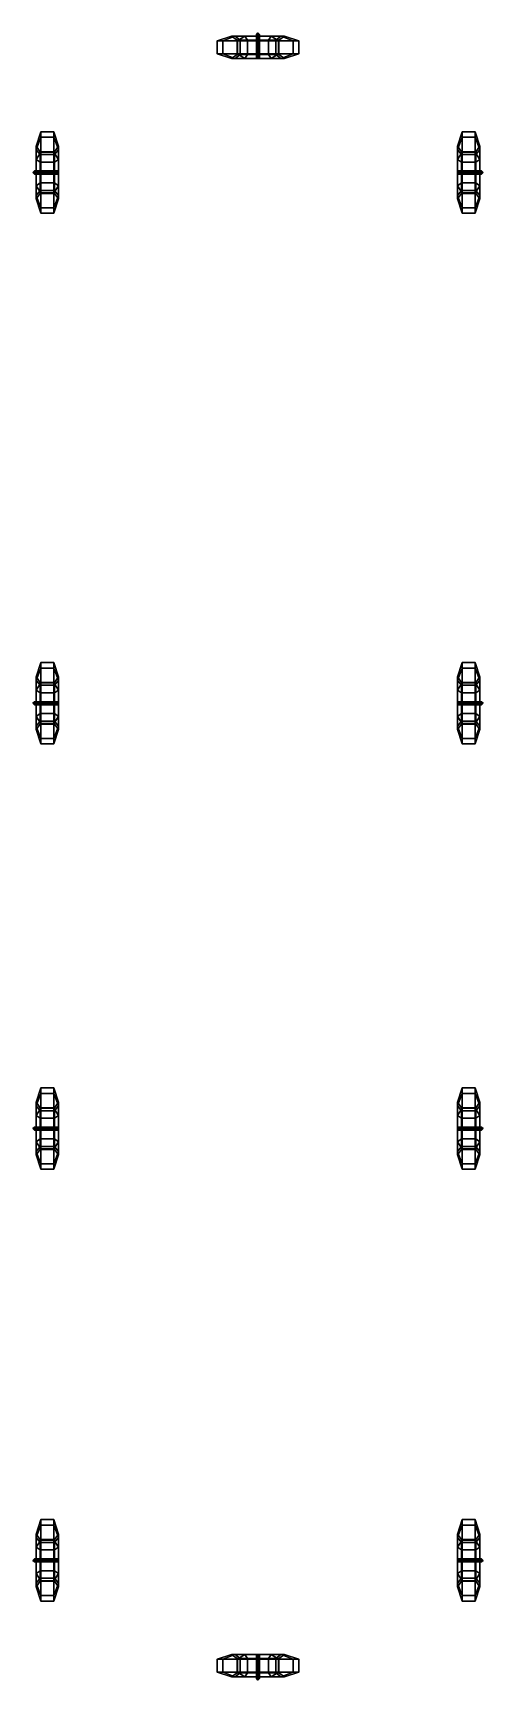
# Model space of a CAD drawing. Extents: x -2.8 to 2.8, y -15.8 to 4.8.
import ezdxf

# ---------------------------------------------------------------- set-up
doc = ezdxf.new("R2010")
doc.units = 0
doc.layers.add('WHEELS', color=2, linetype='CONTINUOUS')

msp = doc.modelspace()

# ---------------------------------------------------------------- linework, layer by layer
at = {"layer": 'WHEELS'}
for points in [[(-0.51, 4.71, 0.33), (-0.442, 4.71, 0.585), (-0.286, 4.77, 0.495), (-0.33, 4.77, 0.33)], [(-0.442, 4.71, 0.075), (-0.51, 4.71, 0.33), (-0.33, 4.77, 0.33), (-0.286, 4.77, 0.165)], [(-0.255, 4.71, -0.112), (-0.442, 4.71, 0.075), (-0.286, 4.77, 0.165), (-0.165, 4.77, 0.044)], [(-0.442, 4.71, 0.585), (-0.255, 4.71, 0.772), (-0.165, 4.77, 0.616), (-0.286, 4.77, 0.495)], [(-0.33, 4.77, 0.33), (-0.286, 4.77, 0.495), (-0.225, 4.72, 0.46), (-0.26, 4.72, 0.33)], [(-0.286, 4.77, 0.165), (-0.33, 4.77, 0.33), (-0.26, 4.72, 0.33), (-0.225, 4.72, 0.2)], [(-0.165, 4.77, 0.044), (-0.286, 4.77, 0.165), (-0.225, 4.72, 0.2), (-0.13, 4.72, 0.105)], [(-0.286, 4.77, 0.495), (-0.165, 4.77, 0.616), (-0.13, 4.72, 0.555), (-0.225, 4.72, 0.46)], [(0, 4.71, -0.18), (-0.255, 4.71, -0.112), (-0.165, 4.77, 0.044), (0, 4.77)], [(-0.255, 4.71, 0.772), (0, 4.71, 0.84), (0, 4.77, 0.66), (-0.165, 4.77, 0.616)], [(0, 4.77), (-0.165, 4.77, 0.044), (-0.13, 4.72, 0.105), (0, 4.72, 0.07)], [(-0.165, 4.77, 0.616), (0, 4.77, 0.66), (0, 4.72, 0.59), (-0.13, 4.72, 0.555)], [(0, 4.81, 0.64), (-0.02, 4.79, 0.65), (-0.02, 4.73, 0.85), (0, 4.75, 0.86)], [(0, 4.74, 0.55), (-0.02, 4.73, 0.57), (-0.02, 4.79, 0.65), (0, 4.81, 0.64)], [(-0.02, 4.79, 0.65), (0, 4.77, 0.66), (0, 4.71, 0.84), (-0.02, 4.73, 0.85)], [(-0.02, 4.73, 0.57), (0, 4.72, 0.59), (0, 4.77, 0.66), (-0.02, 4.79, 0.65)], [(0, 4.75, 0.86), (-0.02, 4.73, 0.85), (-0.02, 4.49, 0.98), (0, 4.49, 1)], [(0.02, 4.79, 0.65), (0, 4.81, 0.64), (0, 4.75, 0.86), (0.02, 4.73, 0.85)], [(0.02, 4.73, 0.57), (0, 4.74, 0.55), (0, 4.81, 0.64), (0.02, 4.79, 0.65)], [(0, 4.77, 0.66), (0.02, 4.79, 0.65), (0.02, 4.73, 0.85), (0, 4.71, 0.84)], [(0, 4.72, 0.59), (0.02, 4.73, 0.57), (0.02, 4.79, 0.65), (0, 4.77, 0.66)], [(0.165, 4.77, 0.044), (0, 4.77), (0, 4.72, 0.07), (0.13, 4.72, 0.105)], [(0.255, 4.71, -0.112), (0, 4.71, -0.18), (0, 4.77), (0.165, 4.77, 0.044)], [(0, 4.77, 0.66), (0.165, 4.77, 0.616), (0.13, 4.72, 0.555), (0, 4.72, 0.59)], [(0, 4.71, 0.84), (0.255, 4.71, 0.772), (0.165, 4.77, 0.616), (0, 4.77, 0.66)], [(0.02, 4.73, 0.85), (0, 4.75, 0.86), (0, 4.49, 1), (0.02, 4.49, 0.98)], [(0.286, 4.77, 0.165), (0.165, 4.77, 0.044), (0.13, 4.72, 0.105), (0.225, 4.72, 0.2)], [(0.165, 4.77, 0.616), (0.286, 4.77, 0.495), (0.225, 4.72, 0.46), (0.13, 4.72, 0.555)], [(0.442, 4.71, 0.075), (0.255, 4.71, -0.112), (0.165, 4.77, 0.044), (0.286, 4.77, 0.165)], [(0.255, 4.71, 0.772), (0.442, 4.71, 0.585), (0.286, 4.77, 0.495), (0.165, 4.77, 0.616)], [(0.286, 4.77, 0.495), (0.33, 4.77, 0.33), (0.26, 4.72, 0.33), (0.225, 4.72, 0.46)], [(0.33, 4.77, 0.33), (0.286, 4.77, 0.165), (0.225, 4.72, 0.2), (0.26, 4.72, 0.33)], [(0.442, 4.71, 0.585), (0.51, 4.71, 0.33), (0.33, 4.77, 0.33), (0.286, 4.77, 0.495)], [(0.51, 4.71, 0.33), (0.442, 4.71, 0.075), (0.286, 4.77, 0.165), (0.33, 4.77, 0.33)], [(-0.442, 4.71, 0.585), (-0.51, 4.71, 0.33), (-0.51, 4.55, 0.33), (-0.442, 4.55, 0.585)], [(-0.51, 4.71, 0.33), (-0.442, 4.71, 0.075), (-0.442, 4.55, 0.075), (-0.51, 4.55, 0.33)], [(-0.442, 4.55, 0.585), (-0.51, 4.55, 0.33), (-0.33, 4.49, 0.33), (-0.286, 4.49, 0.495)], [(-0.51, 4.55, 0.33), (-0.442, 4.55, 0.075), (-0.286, 4.49, 0.165), (-0.33, 4.49, 0.33)], [(-0.442, 4.71, 0.075), (-0.255, 4.71, -0.112), (-0.255, 4.55, -0.112), (-0.442, 4.55, 0.075)], [(-0.255, 4.71, 0.772), (-0.442, 4.71, 0.585), (-0.442, 4.55, 0.585), (-0.255, 4.55, 0.772)], [(-0.442, 4.55, 0.075), (-0.255, 4.55, -0.112), (-0.165, 4.49, 0.044), (-0.286, 4.49, 0.165)], [(-0.255, 4.55, 0.772), (-0.442, 4.55, 0.585), (-0.286, 4.49, 0.495), (-0.165, 4.49, 0.616)], [(-0.26, 4.72, 0.33), (-0.225, 4.72, 0.46), (-0.225, 4.54, 0.46), (-0.26, 4.54, 0.33)], [(-0.225, 4.72, 0.2), (-0.26, 4.72, 0.33), (-0.26, 4.54, 0.33), (-0.225, 4.54, 0.2)], [(-0.255, 4.71, -0.112), (0, 4.71, -0.18), (0, 4.55, -0.18), (-0.255, 4.55, -0.112)], [(0, 4.71, 0.84), (-0.255, 4.71, 0.772), (-0.255, 4.55, 0.772), (0, 4.55, 0.84)], [(-0.255, 4.55, -0.112), (0, 4.55, -0.18), (0, 4.49), (-0.165, 4.49, 0.044)], [(0, 4.55, 0.84), (-0.255, 4.55, 0.772), (-0.165, 4.49, 0.616), (0, 4.49, 0.66)], [(-0.13, 4.72, 0.105), (-0.225, 4.72, 0.2), (-0.225, 4.54, 0.2), (-0.13, 4.54, 0.105)], [(-0.225, 4.72, 0.46), (-0.13, 4.72, 0.555), (-0.13, 4.54, 0.555), (-0.225, 4.54, 0.46)], [(0, 4.72, 0.07), (-0.13, 4.72, 0.105), (-0.13, 4.54, 0.105), (0, 4.54, 0.07)], [(-0.13, 4.72, 0.555), (0, 4.72, 0.59), (0, 4.54, 0.59), (-0.13, 4.54, 0.555)], [(0, 4.54, 0.55), (-0.02, 4.54, 0.57), (-0.02, 4.73, 0.57), (0, 4.74, 0.55)], [(-0.02, 4.73, 0.85), (0, 4.71, 0.84), (0, 4.49, 0.96), (-0.02, 4.49, 0.98)], [(-0.02, 4.54, 0.57), (0, 4.54, 0.59), (0, 4.72, 0.59), (-0.02, 4.73, 0.57)], [(0.02, 4.54, 0.57), (0, 4.54, 0.55), (0, 4.74, 0.55), (0.02, 4.73, 0.57)], [(0, 4.71, 0.84), (0.02, 4.73, 0.85), (0.02, 4.49, 0.98), (0, 4.49, 0.96)], [(0, 4.54, 0.59), (0.02, 4.54, 0.57), (0.02, 4.73, 0.57), (0, 4.72, 0.59)], [(0.13, 4.72, 0.105), (0, 4.72, 0.07), (0, 4.54, 0.07), (0.13, 4.54, 0.105)], [(0, 4.72, 0.59), (0.13, 4.72, 0.555), (0.13, 4.54, 0.555), (0, 4.54, 0.59)], [(0, 4.71, -0.18), (0.255, 4.71, -0.112), (0.255, 4.55, -0.112), (0, 4.55, -0.18)], [(0.255, 4.71, 0.772), (0, 4.71, 0.84), (0, 4.55, 0.84), (0.255, 4.55, 0.772)], [(0, 4.55, -0.18), (0.255, 4.55, -0.112), (0.165, 4.49, 0.044), (0, 4.49)], [(0.255, 4.55, 0.772), (0, 4.55, 0.84), (0, 4.49, 0.66), (0.165, 4.49, 0.616)], [(0.225, 4.72, 0.2), (0.13, 4.72, 0.105), (0.13, 4.54, 0.105), (0.225, 4.54, 0.2)], [(0.13, 4.72, 0.555), (0.225, 4.72, 0.46), (0.225, 4.54, 0.46), (0.13, 4.54, 0.555)], [(0.255, 4.55, -0.112), (0.442, 4.55, 0.075), (0.286, 4.49, 0.165), (0.165, 4.49, 0.044)], [(0.442, 4.55, 0.585), (0.255, 4.55, 0.772), (0.165, 4.49, 0.616), (0.286, 4.49, 0.495)], [(0.225, 4.72, 0.46), (0.26, 4.72, 0.33), (0.26, 4.54, 0.33), (0.225, 4.54, 0.46)], [(0.26, 4.72, 0.33), (0.225, 4.72, 0.2), (0.225, 4.54, 0.2), (0.26, 4.54, 0.33)], [(0.255, 4.71, -0.112), (0.442, 4.71, 0.075), (0.442, 4.55, 0.075), (0.255, 4.55, -0.112)], [(0.442, 4.71, 0.585), (0.255, 4.71, 0.772), (0.255, 4.55, 0.772), (0.442, 4.55, 0.585)], [(0.51, 4.55, 0.33), (0.442, 4.55, 0.585), (0.286, 4.49, 0.495), (0.33, 4.49, 0.33)], [(0.442, 4.55, 0.075), (0.51, 4.55, 0.33), (0.33, 4.49, 0.33), (0.286, 4.49, 0.165)], [(0.51, 4.71, 0.33), (0.442, 4.71, 0.585), (0.442, 4.55, 0.585), (0.51, 4.55, 0.33)], [(0.442, 4.71, 0.075), (0.51, 4.71, 0.33), (0.51, 4.55, 0.33), (0.442, 4.55, 0.075)], [(-0.286, 4.49, 0.495), (-0.33, 4.49, 0.33), (-0.26, 4.54, 0.33), (-0.225, 4.54, 0.46)], [(-0.33, 4.49, 0.33), (-0.286, 4.49, 0.165), (-0.225, 4.54, 0.2), (-0.26, 4.54, 0.33)], [(-0.286, 4.49, 0.165), (-0.165, 4.49, 0.044), (-0.13, 4.54, 0.105), (-0.225, 4.54, 0.2)], [(-0.165, 4.49, 0.616), (-0.286, 4.49, 0.495), (-0.225, 4.54, 0.46), (-0.13, 4.54, 0.555)], [(-0.165, 4.49, 0.044), (0, 4.49), (0, 4.54, 0.07), (-0.13, 4.54, 0.105)], [(0, 4.49, 0.66), (-0.165, 4.49, 0.616), (-0.13, 4.54, 0.555), (0, 4.54, 0.59)], [(0, 4.49), (0.165, 4.49, 0.044), (0.13, 4.54, 0.105), (0, 4.54, 0.07)], [(0.165, 4.49, 0.616), (0, 4.49, 0.66), (0, 4.54, 0.59), (0.13, 4.54, 0.555)], [(0.165, 4.49, 0.044), (0.286, 4.49, 0.165), (0.225, 4.54, 0.2), (0.13, 4.54, 0.105)], [(0.286, 4.49, 0.495), (0.165, 4.49, 0.616), (0.13, 4.54, 0.555), (0.225, 4.54, 0.46)], [(0.33, 4.49, 0.33), (0.286, 4.49, 0.495), (0.225, 4.54, 0.46), (0.26, 4.54, 0.33)], [(0.286, 4.49, 0.165), (0.33, 4.49, 0.33), (0.26, 4.54, 0.33), (0.225, 4.54, 0.2)], [(-2.72, 3.502, 0.585), (-2.72, 3.57, 0.33), (-2.78, 3.39, 0.33), (-2.78, 3.346, 0.495)], [(-2.72, 3.57, 0.33), (-2.72, 3.502, 0.075), (-2.78, 3.346, 0.165), (-2.78, 3.39, 0.33)], [(-2.72, 3.57, 0.33), (-2.72, 3.502, 0.585), (-2.56, 3.502, 0.585), (-2.56, 3.57, 0.33)], [(-2.72, 3.502, 0.075), (-2.72, 3.57, 0.33), (-2.56, 3.57, 0.33), (-2.56, 3.502, 0.075)], [(-2.56, 3.57, 0.33), (-2.56, 3.502, 0.585), (-2.5, 3.346, 0.495), (-2.5, 3.39, 0.33)], [(-2.56, 3.502, 0.075), (-2.56, 3.57, 0.33), (-2.5, 3.39, 0.33), (-2.5, 3.346, 0.165)], [(2.56, 3.502, 0.585), (2.56, 3.57, 0.33), (2.5, 3.39, 0.33), (2.5, 3.346, 0.495)], [(2.56, 3.57, 0.33), (2.56, 3.502, 0.075), (2.5, 3.346, 0.165), (2.5, 3.39, 0.33)], [(2.72, 3.502, 0.585), (2.72, 3.57, 0.33), (2.56, 3.57, 0.33), (2.56, 3.502, 0.585)], [(2.72, 3.57, 0.33), (2.72, 3.502, 0.075), (2.56, 3.502, 0.075), (2.56, 3.57, 0.33)], [(2.72, 3.57, 0.33), (2.72, 3.502, 0.585), (2.78, 3.346, 0.495), (2.78, 3.39, 0.33)], [(2.72, 3.502, 0.075), (2.72, 3.57, 0.33), (2.78, 3.39, 0.33), (2.78, 3.346, 0.165)], [(-2.72, 3.502, 0.075), (-2.72, 3.315, -0.112), (-2.78, 3.225, 0.044), (-2.78, 3.346, 0.165)], [(-2.72, 3.315, 0.772), (-2.72, 3.502, 0.585), (-2.78, 3.346, 0.495), (-2.78, 3.225, 0.616)], [(-2.78, 3.346, 0.495), (-2.78, 3.39, 0.33), (-2.73, 3.32, 0.33), (-2.73, 3.285, 0.46)], [(-2.78, 3.39, 0.33), (-2.78, 3.346, 0.165), (-2.73, 3.285, 0.2), (-2.73, 3.32, 0.33)], [(-2.78, 3.346, 0.165), (-2.78, 3.225, 0.044), (-2.73, 3.19, 0.105), (-2.73, 3.285, 0.2)], [(-2.78, 3.225, 0.616), (-2.78, 3.346, 0.495), (-2.73, 3.285, 0.46), (-2.73, 3.19, 0.555)], [(-2.72, 3.315, -0.112), (-2.72, 3.06, -0.18), (-2.78, 3.06), (-2.78, 3.225, 0.044)], [(-2.72, 3.06, 0.84), (-2.72, 3.315, 0.772), (-2.78, 3.225, 0.616), (-2.78, 3.06, 0.66)], [(-2.73, 3.285, 0.46), (-2.73, 3.32, 0.33), (-2.55, 3.32, 0.33), (-2.55, 3.285, 0.46)], [(-2.73, 3.32, 0.33), (-2.73, 3.285, 0.2), (-2.55, 3.285, 0.2), (-2.55, 3.32, 0.33)], [(-2.72, 3.315, -0.112), (-2.72, 3.502, 0.075), (-2.56, 3.502, 0.075), (-2.56, 3.315, -0.112)], [(-2.72, 3.502, 0.585), (-2.72, 3.315, 0.772), (-2.56, 3.315, 0.772), (-2.56, 3.502, 0.585)], [(-2.72, 3.06, -0.18), (-2.72, 3.315, -0.112), (-2.56, 3.315, -0.112), (-2.56, 3.06, -0.18)], [(-2.72, 3.315, 0.772), (-2.72, 3.06, 0.84), (-2.56, 3.06, 0.84), (-2.56, 3.315, 0.772)], [(-2.56, 3.315, -0.112), (-2.56, 3.502, 0.075), (-2.5, 3.346, 0.165), (-2.5, 3.225, 0.044)], [(-2.56, 3.502, 0.585), (-2.56, 3.315, 0.772), (-2.5, 3.225, 0.616), (-2.5, 3.346, 0.495)], [(-2.56, 3.06, -0.18), (-2.56, 3.315, -0.112), (-2.5, 3.225, 0.044), (-2.5, 3.06)], [(-2.56, 3.315, 0.772), (-2.56, 3.06, 0.84), (-2.5, 3.06, 0.66), (-2.5, 3.225, 0.616)], [(-2.5, 3.39, 0.33), (-2.5, 3.346, 0.495), (-2.55, 3.285, 0.46), (-2.55, 3.32, 0.33)], [(-2.5, 3.346, 0.165), (-2.5, 3.39, 0.33), (-2.55, 3.32, 0.33), (-2.55, 3.285, 0.2)], [(-2.5, 3.225, 0.044), (-2.5, 3.346, 0.165), (-2.55, 3.285, 0.2), (-2.55, 3.19, 0.105)], [(-2.5, 3.346, 0.495), (-2.5, 3.225, 0.616), (-2.55, 3.19, 0.555), (-2.55, 3.285, 0.46)], [(2.56, 3.502, 0.075), (2.56, 3.315, -0.112), (2.5, 3.225, 0.044), (2.5, 3.346, 0.165)], [(2.56, 3.315, 0.772), (2.56, 3.502, 0.585), (2.5, 3.346, 0.495), (2.5, 3.225, 0.616)], [(2.5, 3.346, 0.495), (2.5, 3.39, 0.33), (2.55, 3.32, 0.33), (2.55, 3.285, 0.46)], [(2.5, 3.39, 0.33), (2.5, 3.346, 0.165), (2.55, 3.285, 0.2), (2.55, 3.32, 0.33)], [(2.5, 3.346, 0.165), (2.5, 3.225, 0.044), (2.55, 3.19, 0.105), (2.55, 3.285, 0.2)], [(2.5, 3.225, 0.616), (2.5, 3.346, 0.495), (2.55, 3.285, 0.46), (2.55, 3.19, 0.555)], [(2.56, 3.315, -0.112), (2.56, 3.06, -0.18), (2.5, 3.06), (2.5, 3.225, 0.044)], [(2.56, 3.06, 0.84), (2.56, 3.315, 0.772), (2.5, 3.225, 0.616), (2.5, 3.06, 0.66)], [(2.73, 3.32, 0.33), (2.73, 3.285, 0.46), (2.55, 3.285, 0.46), (2.55, 3.32, 0.33)], [(2.73, 3.285, 0.2), (2.73, 3.32, 0.33), (2.55, 3.32, 0.33), (2.55, 3.285, 0.2)], [(2.72, 3.502, 0.075), (2.72, 3.315, -0.112), (2.56, 3.315, -0.112), (2.56, 3.502, 0.075)], [(2.72, 3.315, 0.772), (2.72, 3.502, 0.585), (2.56, 3.502, 0.585), (2.56, 3.315, 0.772)], [(2.72, 3.315, -0.112), (2.72, 3.06, -0.18), (2.56, 3.06, -0.18), (2.56, 3.315, -0.112)], [(2.72, 3.06, 0.84), (2.72, 3.315, 0.772), (2.56, 3.315, 0.772), (2.56, 3.06, 0.84)], [(2.72, 3.315, -0.112), (2.72, 3.502, 0.075), (2.78, 3.346, 0.165), (2.78, 3.225, 0.044)], [(2.72, 3.502, 0.585), (2.72, 3.315, 0.772), (2.78, 3.225, 0.616), (2.78, 3.346, 0.495)], [(2.72, 3.06, -0.18), (2.72, 3.315, -0.112), (2.78, 3.225, 0.044), (2.78, 3.06)], [(2.72, 3.315, 0.772), (2.72, 3.06, 0.84), (2.78, 3.06, 0.66), (2.78, 3.225, 0.616)], [(2.78, 3.39, 0.33), (2.78, 3.346, 0.495), (2.73, 3.285, 0.46), (2.73, 3.32, 0.33)], [(2.78, 3.346, 0.165), (2.78, 3.39, 0.33), (2.73, 3.32, 0.33), (2.73, 3.285, 0.2)], [(2.78, 3.225, 0.044), (2.78, 3.346, 0.165), (2.73, 3.285, 0.2), (2.73, 3.19, 0.105)], [(2.78, 3.346, 0.495), (2.78, 3.225, 0.616), (2.73, 3.19, 0.555), (2.73, 3.285, 0.46)], [(-2.78, 3.225, 0.044), (-2.78, 3.06), (-2.73, 3.06, 0.07), (-2.73, 3.19, 0.105)], [(-2.78, 3.06, 0.66), (-2.78, 3.225, 0.616), (-2.73, 3.19, 0.555), (-2.73, 3.06, 0.59)], [(-2.73, 3.285, 0.2), (-2.73, 3.19, 0.105), (-2.55, 3.19, 0.105), (-2.55, 3.285, 0.2)], [(-2.73, 3.19, 0.555), (-2.73, 3.285, 0.46), (-2.55, 3.285, 0.46), (-2.55, 3.19, 0.555)], [(-2.73, 3.19, 0.105), (-2.73, 3.06, 0.07), (-2.55, 3.06, 0.07), (-2.55, 3.19, 0.105)], [(-2.73, 3.06, 0.59), (-2.73, 3.19, 0.555), (-2.55, 3.19, 0.555), (-2.55, 3.06, 0.59)], [(-2.5, 3.06), (-2.5, 3.225, 0.044), (-2.55, 3.19, 0.105), (-2.55, 3.06, 0.07)], [(-2.5, 3.225, 0.616), (-2.5, 3.06, 0.66), (-2.55, 3.06, 0.59), (-2.55, 3.19, 0.555)], [(2.5, 3.225, 0.044), (2.5, 3.06), (2.55, 3.06, 0.07), (2.55, 3.19, 0.105)], [(2.5, 3.06, 0.66), (2.5, 3.225, 0.616), (2.55, 3.19, 0.555), (2.55, 3.06, 0.59)], [(2.73, 3.19, 0.105), (2.73, 3.285, 0.2), (2.55, 3.285, 0.2), (2.55, 3.19, 0.105)], [(2.73, 3.285, 0.46), (2.73, 3.19, 0.555), (2.55, 3.19, 0.555), (2.55, 3.285, 0.46)], [(2.73, 3.06, 0.07), (2.73, 3.19, 0.105), (2.55, 3.19, 0.105), (2.55, 3.06, 0.07)], [(2.73, 3.19, 0.555), (2.73, 3.06, 0.59), (2.55, 3.06, 0.59), (2.55, 3.19, 0.555)], [(2.78, 3.06), (2.78, 3.225, 0.044), (2.73, 3.19, 0.105), (2.73, 3.06, 0.07)], [(2.78, 3.225, 0.616), (2.78, 3.06, 0.66), (2.73, 3.06, 0.59), (2.73, 3.19, 0.555)], [(-2.8, 3.08, 0.65), (-2.82, 3.06, 0.64), (-2.76, 3.06, 0.86), (-2.74, 3.08, 0.85)], [(-2.74, 3.08, 0.57), (-2.75, 3.06, 0.55), (-2.82, 3.06, 0.64), (-2.8, 3.08, 0.65)], [(-2.82, 3.06, 0.64), (-2.8, 3.04, 0.65), (-2.74, 3.04, 0.85), (-2.76, 3.06, 0.86)], [(-2.75, 3.06, 0.55), (-2.74, 3.04, 0.57), (-2.8, 3.04, 0.65), (-2.82, 3.06, 0.64)], [(-2.78, 3.06, 0.66), (-2.8, 3.08, 0.65), (-2.74, 3.08, 0.85), (-2.72, 3.06, 0.84)], [(-2.73, 3.06, 0.59), (-2.74, 3.08, 0.57), (-2.8, 3.08, 0.65), (-2.78, 3.06, 0.66)], [(-2.8, 3.04, 0.65), (-2.78, 3.06, 0.66), (-2.72, 3.06, 0.84), (-2.74, 3.04, 0.85)], [(-2.74, 3.04, 0.57), (-2.73, 3.06, 0.59), (-2.78, 3.06, 0.66), (-2.8, 3.04, 0.65)], [(-2.72, 3.06, -0.18), (-2.72, 2.805, -0.112), (-2.78, 2.895, 0.044), (-2.78, 3.06)], [(-2.78, 3.06), (-2.78, 2.895, 0.044), (-2.73, 2.93, 0.105), (-2.73, 3.06, 0.07)], [(-2.72, 2.805, 0.772), (-2.72, 3.06, 0.84), (-2.78, 3.06, 0.66), (-2.78, 2.895, 0.616)], [(-2.78, 2.895, 0.616), (-2.78, 3.06, 0.66), (-2.73, 3.06, 0.59), (-2.73, 2.93, 0.555)], [(-2.78, 2.895, 0.044), (-2.78, 2.774, 0.165), (-2.73, 2.835, 0.2), (-2.73, 2.93, 0.105)], [(-2.78, 2.774, 0.495), (-2.78, 2.895, 0.616), (-2.73, 2.93, 0.555), (-2.73, 2.835, 0.46)], [(-2.72, 2.805, -0.112), (-2.72, 2.618, 0.075), (-2.78, 2.774, 0.165), (-2.78, 2.895, 0.044)], [(-2.72, 2.618, 0.585), (-2.72, 2.805, 0.772), (-2.78, 2.895, 0.616), (-2.78, 2.774, 0.495)], [(-2.74, 3.08, 0.85), (-2.76, 3.06, 0.86), (-2.5, 3.06, 1), (-2.5, 3.08, 0.98)], [(-2.76, 3.06, 0.86), (-2.74, 3.04, 0.85), (-2.5, 3.04, 0.98), (-2.5, 3.06, 1)], [(-2.55, 3.08, 0.57), (-2.55, 3.06, 0.55), (-2.75, 3.06, 0.55), (-2.74, 3.08, 0.57)], [(-2.55, 3.06, 0.55), (-2.55, 3.04, 0.57), (-2.74, 3.04, 0.57), (-2.75, 3.06, 0.55)], [(-2.72, 3.06, 0.84), (-2.74, 3.08, 0.85), (-2.5, 3.08, 0.98), (-2.5, 3.06, 0.96)], [(-2.55, 3.06, 0.59), (-2.55, 3.08, 0.57), (-2.74, 3.08, 0.57), (-2.73, 3.06, 0.59)], [(-2.74, 3.04, 0.85), (-2.72, 3.06, 0.84), (-2.5, 3.06, 0.96), (-2.5, 3.04, 0.98)], [(-2.55, 3.04, 0.57), (-2.55, 3.06, 0.59), (-2.73, 3.06, 0.59), (-2.74, 3.04, 0.57)], [(-2.73, 3.06, 0.07), (-2.73, 2.93, 0.105), (-2.55, 2.93, 0.105), (-2.55, 3.06, 0.07)], [(-2.73, 2.93, 0.555), (-2.73, 3.06, 0.59), (-2.55, 3.06, 0.59), (-2.55, 2.93, 0.555)], [(-2.73, 2.93, 0.105), (-2.73, 2.835, 0.2), (-2.55, 2.835, 0.2), (-2.55, 2.93, 0.105)], [(-2.73, 2.835, 0.46), (-2.73, 2.93, 0.555), (-2.55, 2.93, 0.555), (-2.55, 2.835, 0.46)], [(-2.72, 2.805, -0.112), (-2.72, 3.06, -0.18), (-2.56, 3.06, -0.18), (-2.56, 2.805, -0.112)], [(-2.72, 3.06, 0.84), (-2.72, 2.805, 0.772), (-2.56, 2.805, 0.772), (-2.56, 3.06, 0.84)], [(-2.56, 2.805, -0.112), (-2.56, 3.06, -0.18), (-2.5, 3.06), (-2.5, 2.895, 0.044)], [(-2.56, 3.06, 0.84), (-2.56, 2.805, 0.772), (-2.5, 2.895, 0.616), (-2.5, 3.06, 0.66)], [(-2.56, 2.618, 0.075), (-2.56, 2.805, -0.112), (-2.5, 2.895, 0.044), (-2.5, 2.774, 0.165)], [(-2.56, 2.805, 0.772), (-2.56, 2.618, 0.585), (-2.5, 2.774, 0.495), (-2.5, 2.895, 0.616)], [(-2.5, 2.895, 0.044), (-2.5, 3.06), (-2.55, 3.06, 0.07), (-2.55, 2.93, 0.105)], [(-2.5, 3.06, 0.66), (-2.5, 2.895, 0.616), (-2.55, 2.93, 0.555), (-2.55, 3.06, 0.59)], [(-2.5, 2.774, 0.165), (-2.5, 2.895, 0.044), (-2.55, 2.93, 0.105), (-2.55, 2.835, 0.2)], [(-2.5, 2.895, 0.616), (-2.5, 2.774, 0.495), (-2.55, 2.835, 0.46), (-2.55, 2.93, 0.555)], [(2.74, 3.08, 0.85), (2.72, 3.06, 0.84), (2.5, 3.06, 0.96), (2.5, 3.08, 0.98)], [(2.76, 3.06, 0.86), (2.74, 3.08, 0.85), (2.5, 3.08, 0.98), (2.5, 3.06, 1)], [(2.56, 3.06, -0.18), (2.56, 2.805, -0.112), (2.5, 2.895, 0.044), (2.5, 3.06)], [(2.5, 3.06), (2.5, 2.895, 0.044), (2.55, 2.93, 0.105), (2.55, 3.06, 0.07)], [(2.74, 3.04, 0.85), (2.76, 3.06, 0.86), (2.5, 3.06, 1), (2.5, 3.04, 0.98)], [(2.72, 3.06, 0.84), (2.74, 3.04, 0.85), (2.5, 3.04, 0.98), (2.5, 3.06, 0.96)], [(2.56, 2.805, 0.772), (2.56, 3.06, 0.84), (2.5, 3.06, 0.66), (2.5, 2.895, 0.616)], [(2.5, 2.895, 0.616), (2.5, 3.06, 0.66), (2.55, 3.06, 0.59), (2.55, 2.93, 0.555)], [(2.5, 2.895, 0.044), (2.5, 2.774, 0.165), (2.55, 2.835, 0.2), (2.55, 2.93, 0.105)], [(2.5, 2.774, 0.495), (2.5, 2.895, 0.616), (2.55, 2.93, 0.555), (2.55, 2.835, 0.46)], [(2.56, 2.805, -0.112), (2.56, 2.618, 0.075), (2.5, 2.774, 0.165), (2.5, 2.895, 0.044)], [(2.56, 2.618, 0.585), (2.56, 2.805, 0.772), (2.5, 2.895, 0.616), (2.5, 2.774, 0.495)], [(2.55, 3.08, 0.57), (2.55, 3.06, 0.59), (2.73, 3.06, 0.59), (2.74, 3.08, 0.57)], [(2.55, 3.06, 0.55), (2.55, 3.08, 0.57), (2.74, 3.08, 0.57), (2.75, 3.06, 0.55)], [(2.73, 2.93, 0.105), (2.73, 3.06, 0.07), (2.55, 3.06, 0.07), (2.55, 2.93, 0.105)], [(2.55, 3.04, 0.57), (2.55, 3.06, 0.55), (2.75, 3.06, 0.55), (2.74, 3.04, 0.57)], [(2.55, 3.06, 0.59), (2.55, 3.04, 0.57), (2.74, 3.04, 0.57), (2.73, 3.06, 0.59)], [(2.73, 3.06, 0.59), (2.73, 2.93, 0.555), (2.55, 2.93, 0.555), (2.55, 3.06, 0.59)], [(2.73, 2.835, 0.2), (2.73, 2.93, 0.105), (2.55, 2.93, 0.105), (2.55, 2.835, 0.2)], [(2.73, 2.93, 0.555), (2.73, 2.835, 0.46), (2.55, 2.835, 0.46), (2.55, 2.93, 0.555)], [(2.72, 3.06, -0.18), (2.72, 2.805, -0.112), (2.56, 2.805, -0.112), (2.56, 3.06, -0.18)], [(2.72, 2.805, 0.772), (2.72, 3.06, 0.84), (2.56, 3.06, 0.84), (2.56, 2.805, 0.772)], [(2.8, 3.08, 0.65), (2.78, 3.06, 0.66), (2.72, 3.06, 0.84), (2.74, 3.08, 0.85)], [(2.72, 2.805, -0.112), (2.72, 3.06, -0.18), (2.78, 3.06), (2.78, 2.895, 0.044)], [(2.78, 3.06, 0.66), (2.8, 3.04, 0.65), (2.74, 3.04, 0.85), (2.72, 3.06, 0.84)], [(2.72, 3.06, 0.84), (2.72, 2.805, 0.772), (2.78, 2.895, 0.616), (2.78, 3.06, 0.66)], [(2.72, 2.618, 0.075), (2.72, 2.805, -0.112), (2.78, 2.895, 0.044), (2.78, 2.774, 0.165)], [(2.72, 2.805, 0.772), (2.72, 2.618, 0.585), (2.78, 2.774, 0.495), (2.78, 2.895, 0.616)], [(2.74, 3.08, 0.57), (2.73, 3.06, 0.59), (2.78, 3.06, 0.66), (2.8, 3.08, 0.65)], [(2.78, 2.895, 0.044), (2.78, 3.06), (2.73, 3.06, 0.07), (2.73, 2.93, 0.105)], [(2.73, 3.06, 0.59), (2.74, 3.04, 0.57), (2.8, 3.04, 0.65), (2.78, 3.06, 0.66)], [(2.78, 3.06, 0.66), (2.78, 2.895, 0.616), (2.73, 2.93, 0.555), (2.73, 3.06, 0.59)], [(2.78, 2.774, 0.165), (2.78, 2.895, 0.044), (2.73, 2.93, 0.105), (2.73, 2.835, 0.2)], [(2.78, 2.895, 0.616), (2.78, 2.774, 0.495), (2.73, 2.835, 0.46), (2.73, 2.93, 0.555)], [(2.82, 3.06, 0.64), (2.8, 3.08, 0.65), (2.74, 3.08, 0.85), (2.76, 3.06, 0.86)], [(2.75, 3.06, 0.55), (2.74, 3.08, 0.57), (2.8, 3.08, 0.65), (2.82, 3.06, 0.64)], [(2.8, 3.04, 0.65), (2.82, 3.06, 0.64), (2.76, 3.06, 0.86), (2.74, 3.04, 0.85)], [(2.74, 3.04, 0.57), (2.75, 3.06, 0.55), (2.82, 3.06, 0.64), (2.8, 3.04, 0.65)], [(-2.78, 2.73, 0.33), (-2.78, 2.774, 0.495), (-2.73, 2.835, 0.46), (-2.73, 2.8, 0.33)], [(-2.78, 2.774, 0.165), (-2.78, 2.73, 0.33), (-2.73, 2.8, 0.33), (-2.73, 2.835, 0.2)], [(-2.72, 2.55, 0.33), (-2.72, 2.618, 0.585), (-2.78, 2.774, 0.495), (-2.78, 2.73, 0.33)], [(-2.72, 2.618, 0.075), (-2.72, 2.55, 0.33), (-2.78, 2.73, 0.33), (-2.78, 2.774, 0.165)], [(-2.73, 2.8, 0.33), (-2.73, 2.835, 0.46), (-2.55, 2.835, 0.46), (-2.55, 2.8, 0.33)], [(-2.73, 2.835, 0.2), (-2.73, 2.8, 0.33), (-2.55, 2.8, 0.33), (-2.55, 2.835, 0.2)], [(-2.72, 2.618, 0.075), (-2.72, 2.805, -0.112), (-2.56, 2.805, -0.112), (-2.56, 2.618, 0.075)], [(-2.72, 2.805, 0.772), (-2.72, 2.618, 0.585), (-2.56, 2.618, 0.585), (-2.56, 2.805, 0.772)], [(-2.56, 2.618, 0.585), (-2.56, 2.55, 0.33), (-2.5, 2.73, 0.33), (-2.5, 2.774, 0.495)], [(-2.56, 2.55, 0.33), (-2.56, 2.618, 0.075), (-2.5, 2.774, 0.165), (-2.5, 2.73, 0.33)], [(-2.5, 2.774, 0.495), (-2.5, 2.73, 0.33), (-2.55, 2.8, 0.33), (-2.55, 2.835, 0.46)], [(-2.5, 2.73, 0.33), (-2.5, 2.774, 0.165), (-2.55, 2.835, 0.2), (-2.55, 2.8, 0.33)], [(2.5, 2.73, 0.33), (2.5, 2.774, 0.495), (2.55, 2.835, 0.46), (2.55, 2.8, 0.33)], [(2.5, 2.774, 0.165), (2.5, 2.73, 0.33), (2.55, 2.8, 0.33), (2.55, 2.835, 0.2)], [(2.56, 2.55, 0.33), (2.56, 2.618, 0.585), (2.5, 2.774, 0.495), (2.5, 2.73, 0.33)], [(2.56, 2.618, 0.075), (2.56, 2.55, 0.33), (2.5, 2.73, 0.33), (2.5, 2.774, 0.165)], [(2.73, 2.835, 0.46), (2.73, 2.8, 0.33), (2.55, 2.8, 0.33), (2.55, 2.835, 0.46)], [(2.73, 2.8, 0.33), (2.73, 2.835, 0.2), (2.55, 2.835, 0.2), (2.55, 2.8, 0.33)], [(2.72, 2.805, -0.112), (2.72, 2.618, 0.075), (2.56, 2.618, 0.075), (2.56, 2.805, -0.112)], [(2.72, 2.618, 0.585), (2.72, 2.805, 0.772), (2.56, 2.805, 0.772), (2.56, 2.618, 0.585)], [(2.72, 2.618, 0.585), (2.72, 2.55, 0.33), (2.78, 2.73, 0.33), (2.78, 2.774, 0.495)], [(2.72, 2.55, 0.33), (2.72, 2.618, 0.075), (2.78, 2.774, 0.165), (2.78, 2.73, 0.33)], [(2.78, 2.774, 0.495), (2.78, 2.73, 0.33), (2.73, 2.8, 0.33), (2.73, 2.835, 0.46)], [(2.78, 2.73, 0.33), (2.78, 2.774, 0.165), (2.73, 2.835, 0.2), (2.73, 2.8, 0.33)], [(-2.72, 2.618, 0.585), (-2.72, 2.55, 0.33), (-2.56, 2.55, 0.33), (-2.56, 2.618, 0.585)], [(-2.72, 2.55, 0.33), (-2.72, 2.618, 0.075), (-2.56, 2.618, 0.075), (-2.56, 2.55, 0.33)], [(2.72, 2.55, 0.33), (2.72, 2.618, 0.585), (2.56, 2.618, 0.585), (2.56, 2.55, 0.33)], [(2.72, 2.618, 0.075), (2.72, 2.55, 0.33), (2.56, 2.55, 0.33), (2.56, 2.618, 0.075)], [(-2.72, -3.148, 0.585), (-2.72, -3.08, 0.33), (-2.78, -3.26, 0.33), (-2.78, -3.304, 0.495)], [(-2.72, -3.08, 0.33), (-2.72, -3.148, 0.075), (-2.78, -3.304, 0.165), (-2.78, -3.26, 0.33)], [(-2.72, -3.08, 0.33), (-2.72, -3.148, 0.585), (-2.56, -3.148, 0.585), (-2.56, -3.08, 0.33)], [(-2.72, -3.148, 0.075), (-2.72, -3.08, 0.33), (-2.56, -3.08, 0.33), (-2.56, -3.148, 0.075)], [(-2.56, -3.08, 0.33), (-2.56, -3.148, 0.585), (-2.5, -3.304, 0.495), (-2.5, -3.26, 0.33)], [(-2.56, -3.148, 0.075), (-2.56, -3.08, 0.33), (-2.5, -3.26, 0.33), (-2.5, -3.304, 0.165)], [(2.56, -3.148, 0.585), (2.56, -3.08, 0.33), (2.5, -3.26, 0.33), (2.5, -3.304, 0.495)], [(2.56, -3.08, 0.33), (2.56, -3.148, 0.075), (2.5, -3.304, 0.165), (2.5, -3.26, 0.33)], [(2.72, -3.148, 0.585), (2.72, -3.08, 0.33), (2.56, -3.08, 0.33), (2.56, -3.148, 0.585)], [(2.72, -3.08, 0.33), (2.72, -3.148, 0.075), (2.56, -3.148, 0.075), (2.56, -3.08, 0.33)], [(2.72, -3.08, 0.33), (2.72, -3.148, 0.585), (2.78, -3.304, 0.495), (2.78, -3.26, 0.33)], [(2.72, -3.148, 0.075), (2.72, -3.08, 0.33), (2.78, -3.26, 0.33), (2.78, -3.304, 0.165)], [(-2.72, -3.335, 0.772), (-2.72, -3.148, 0.585), (-2.78, -3.304, 0.495), (-2.78, -3.425, 0.616)], [(-2.72, -3.148, 0.075), (-2.72, -3.335, -0.112), (-2.78, -3.425, 0.044), (-2.78, -3.304, 0.165)], [(-2.78, -3.304, 0.495), (-2.78, -3.26, 0.33), (-2.73, -3.33, 0.33), (-2.73, -3.365, 0.46)], [(-2.78, -3.26, 0.33), (-2.78, -3.304, 0.165), (-2.73, -3.365, 0.2), (-2.73, -3.33, 0.33)], [(-2.72, -3.335, -0.112), (-2.72, -3.148, 0.075), (-2.56, -3.148, 0.075), (-2.56, -3.335, -0.112)], [(-2.72, -3.148, 0.585), (-2.72, -3.335, 0.772), (-2.56, -3.335, 0.772), (-2.56, -3.148, 0.585)], [(-2.56, -3.148, 0.585), (-2.56, -3.335, 0.772), (-2.5, -3.425, 0.616), (-2.5, -3.304, 0.495)], [(-2.56, -3.335, -0.112), (-2.56, -3.148, 0.075), (-2.5, -3.304, 0.165), (-2.5, -3.425, 0.044)], [(-2.5, -3.26, 0.33), (-2.5, -3.304, 0.495), (-2.55, -3.365, 0.46), (-2.55, -3.33, 0.33)], [(-2.5, -3.304, 0.165), (-2.5, -3.26, 0.33), (-2.55, -3.33, 0.33), (-2.55, -3.365, 0.2)], [(2.56, -3.148, 0.075), (2.56, -3.335, -0.112), (2.5, -3.425, 0.044), (2.5, -3.304, 0.165)], [(2.56, -3.335, 0.772), (2.56, -3.148, 0.585), (2.5, -3.304, 0.495), (2.5, -3.425, 0.616)], [(2.5, -3.304, 0.495), (2.5, -3.26, 0.33), (2.55, -3.33, 0.33), (2.55, -3.365, 0.46)], [(2.5, -3.26, 0.33), (2.5, -3.304, 0.165), (2.55, -3.365, 0.2), (2.55, -3.33, 0.33)], [(2.72, -3.148, 0.075), (2.72, -3.335, -0.112), (2.56, -3.335, -0.112), (2.56, -3.148, 0.075)], [(2.72, -3.335, 0.772), (2.72, -3.148, 0.585), (2.56, -3.148, 0.585), (2.56, -3.335, 0.772)], [(2.72, -3.335, -0.112), (2.72, -3.148, 0.075), (2.78, -3.304, 0.165), (2.78, -3.425, 0.044)], [(2.72, -3.148, 0.585), (2.72, -3.335, 0.772), (2.78, -3.425, 0.616), (2.78, -3.304, 0.495)], [(2.78, -3.26, 0.33), (2.78, -3.304, 0.495), (2.73, -3.365, 0.46), (2.73, -3.33, 0.33)], [(2.78, -3.304, 0.165), (2.78, -3.26, 0.33), (2.73, -3.33, 0.33), (2.73, -3.365, 0.2)], [(-2.78, -3.425, 0.616), (-2.78, -3.304, 0.495), (-2.73, -3.365, 0.46), (-2.73, -3.46, 0.555)], [(-2.78, -3.304, 0.165), (-2.78, -3.425, 0.044), (-2.73, -3.46, 0.105), (-2.73, -3.365, 0.2)], [(-2.72, -3.335, -0.112), (-2.72, -3.59, -0.18), (-2.78, -3.59), (-2.78, -3.425, 0.044)], [(-2.72, -3.59, 0.84), (-2.72, -3.335, 0.772), (-2.78, -3.425, 0.616), (-2.78, -3.59, 0.66)], [(-2.78, -3.59, 0.66), (-2.78, -3.425, 0.616), (-2.73, -3.46, 0.555), (-2.73, -3.59, 0.59)], [(-2.78, -3.425, 0.044), (-2.78, -3.59), (-2.73, -3.59, 0.07), (-2.73, -3.46, 0.105)], [(-2.73, -3.365, 0.46), (-2.73, -3.33, 0.33), (-2.55, -3.33, 0.33), (-2.55, -3.365, 0.46)], [(-2.73, -3.33, 0.33), (-2.73, -3.365, 0.2), (-2.55, -3.365, 0.2), (-2.55, -3.33, 0.33)], [(-2.73, -3.46, 0.555), (-2.73, -3.365, 0.46), (-2.55, -3.365, 0.46), (-2.55, -3.46, 0.555)], [(-2.73, -3.365, 0.2), (-2.73, -3.46, 0.105), (-2.55, -3.46, 0.105), (-2.55, -3.365, 0.2)], [(-2.73, -3.59, 0.59), (-2.73, -3.46, 0.555), (-2.55, -3.46, 0.555), (-2.55, -3.59, 0.59)], [(-2.73, -3.46, 0.105), (-2.73, -3.59, 0.07), (-2.55, -3.59, 0.07), (-2.55, -3.46, 0.105)], [(-2.72, -3.59, -0.18), (-2.72, -3.335, -0.112), (-2.56, -3.335, -0.112), (-2.56, -3.59, -0.18)], [(-2.72, -3.335, 0.772), (-2.72, -3.59, 0.84), (-2.56, -3.59, 0.84), (-2.56, -3.335, 0.772)], [(-2.56, -3.59, -0.18), (-2.56, -3.335, -0.112), (-2.5, -3.425, 0.044), (-2.5, -3.59)], [(-2.56, -3.335, 0.772), (-2.56, -3.59, 0.84), (-2.5, -3.59, 0.66), (-2.5, -3.425, 0.616)], [(-2.5, -3.304, 0.495), (-2.5, -3.425, 0.616), (-2.55, -3.46, 0.555), (-2.55, -3.365, 0.46)], [(-2.5, -3.425, 0.044), (-2.5, -3.304, 0.165), (-2.55, -3.365, 0.2), (-2.55, -3.46, 0.105)], [(-2.5, -3.425, 0.616), (-2.5, -3.59, 0.66), (-2.55, -3.59, 0.59), (-2.55, -3.46, 0.555)], [(-2.5, -3.59), (-2.5, -3.425, 0.044), (-2.55, -3.46, 0.105), (-2.55, -3.59, 0.07)], [(2.5, -3.304, 0.165), (2.5, -3.425, 0.044), (2.55, -3.46, 0.105), (2.55, -3.365, 0.2)], [(2.5, -3.425, 0.616), (2.5, -3.304, 0.495), (2.55, -3.365, 0.46), (2.55, -3.46, 0.555)], [(2.56, -3.335, -0.112), (2.56, -3.59, -0.18), (2.5, -3.59), (2.5, -3.425, 0.044)], [(2.56, -3.59, 0.84), (2.56, -3.335, 0.772), (2.5, -3.425, 0.616), (2.5, -3.59, 0.66)], [(2.5, -3.425, 0.044), (2.5, -3.59), (2.55, -3.59, 0.07), (2.55, -3.46, 0.105)], [(2.5, -3.59, 0.66), (2.5, -3.425, 0.616), (2.55, -3.46, 0.555), (2.55, -3.59, 0.59)], [(2.73, -3.33, 0.33), (2.73, -3.365, 0.46), (2.55, -3.365, 0.46), (2.55, -3.33, 0.33)], [(2.73, -3.365, 0.2), (2.73, -3.33, 0.33), (2.55, -3.33, 0.33), (2.55, -3.365, 0.2)], [(2.73, -3.46, 0.105), (2.73, -3.365, 0.2), (2.55, -3.365, 0.2), (2.55, -3.46, 0.105)], [(2.73, -3.365, 0.46), (2.73, -3.46, 0.555), (2.55, -3.46, 0.555), (2.55, -3.365, 0.46)], [(2.73, -3.59, 0.07), (2.73, -3.46, 0.105), (2.55, -3.46, 0.105), (2.55, -3.59, 0.07)], [(2.73, -3.46, 0.555), (2.73, -3.59, 0.59), (2.55, -3.59, 0.59), (2.55, -3.46, 0.555)], [(2.72, -3.335, -0.112), (2.72, -3.59, -0.18), (2.56, -3.59, -0.18), (2.56, -3.335, -0.112)], [(2.72, -3.59, 0.84), (2.72, -3.335, 0.772), (2.56, -3.335, 0.772), (2.56, -3.59, 0.84)], [(2.72, -3.59, -0.18), (2.72, -3.335, -0.112), (2.78, -3.425, 0.044), (2.78, -3.59)], [(2.72, -3.335, 0.772), (2.72, -3.59, 0.84), (2.78, -3.59, 0.66), (2.78, -3.425, 0.616)], [(2.78, -3.425, 0.044), (2.78, -3.304, 0.165), (2.73, -3.365, 0.2), (2.73, -3.46, 0.105)], [(2.78, -3.304, 0.495), (2.78, -3.425, 0.616), (2.73, -3.46, 0.555), (2.73, -3.365, 0.46)], [(2.78, -3.59), (2.78, -3.425, 0.044), (2.73, -3.46, 0.105), (2.73, -3.59, 0.07)], [(2.78, -3.425, 0.616), (2.78, -3.59, 0.66), (2.73, -3.59, 0.59), (2.73, -3.46, 0.555)], [(-2.8, -3.57, 0.65), (-2.82, -3.59, 0.64), (-2.76, -3.59, 0.86), (-2.74, -3.57, 0.85)], [(-2.74, -3.57, 0.57), (-2.75, -3.59, 0.55), (-2.82, -3.59, 0.64), (-2.8, -3.57, 0.65)], [(-2.82, -3.59, 0.64), (-2.8, -3.61, 0.65), (-2.74, -3.61, 0.85), (-2.76, -3.59, 0.86)], [(-2.75, -3.59, 0.55), (-2.74, -3.61, 0.57), (-2.8, -3.61, 0.65), (-2.82, -3.59, 0.64)], [(-2.78, -3.59, 0.66), (-2.8, -3.57, 0.65), (-2.74, -3.57, 0.85), (-2.72, -3.59, 0.84)], [(-2.73, -3.59, 0.59), (-2.74, -3.57, 0.57), (-2.8, -3.57, 0.65), (-2.78, -3.59, 0.66)], [(-2.8, -3.61, 0.65), (-2.78, -3.59, 0.66), (-2.72, -3.59, 0.84), (-2.74, -3.61, 0.85)], [(-2.74, -3.61, 0.57), (-2.73, -3.59, 0.59), (-2.78, -3.59, 0.66), (-2.8, -3.61, 0.65)], [(-2.72, -3.59, -0.18), (-2.72, -3.845, -0.112), (-2.78, -3.755, 0.044), (-2.78, -3.59)], [(-2.72, -3.845, 0.772), (-2.72, -3.59, 0.84), (-2.78, -3.59, 0.66), (-2.78, -3.755, 0.616)], [(-2.78, -3.755, 0.616), (-2.78, -3.59, 0.66), (-2.73, -3.59, 0.59), (-2.73, -3.72, 0.555)], [(-2.78, -3.59), (-2.78, -3.755, 0.044), (-2.73, -3.72, 0.105), (-2.73, -3.59, 0.07)], [(-2.74, -3.57, 0.85), (-2.76, -3.59, 0.86), (-2.5, -3.59, 1), (-2.5, -3.57, 0.98)], [(-2.76, -3.59, 0.86), (-2.74, -3.61, 0.85), (-2.5, -3.61, 0.98), (-2.5, -3.59, 1)], [(-2.55, -3.57, 0.57), (-2.55, -3.59, 0.55), (-2.75, -3.59, 0.55), (-2.74, -3.57, 0.57)], [(-2.55, -3.59, 0.55), (-2.55, -3.61, 0.57), (-2.74, -3.61, 0.57), (-2.75, -3.59, 0.55)], [(-2.72, -3.59, 0.84), (-2.74, -3.57, 0.85), (-2.5, -3.57, 0.98), (-2.5, -3.59, 0.96)], [(-2.55, -3.59, 0.59), (-2.55, -3.57, 0.57), (-2.74, -3.57, 0.57), (-2.73, -3.59, 0.59)], [(-2.74, -3.61, 0.85), (-2.72, -3.59, 0.84), (-2.5, -3.59, 0.96), (-2.5, -3.61, 0.98)], [(-2.55, -3.61, 0.57), (-2.55, -3.59, 0.59), (-2.73, -3.59, 0.59), (-2.74, -3.61, 0.57)], [(-2.73, -3.72, 0.555), (-2.73, -3.59, 0.59), (-2.55, -3.59, 0.59), (-2.55, -3.72, 0.555)], [(-2.73, -3.59, 0.07), (-2.73, -3.72, 0.105), (-2.55, -3.72, 0.105), (-2.55, -3.59, 0.07)], [(-2.72, -3.845, -0.112), (-2.72, -3.59, -0.18), (-2.56, -3.59, -0.18), (-2.56, -3.845, -0.112)], [(-2.72, -3.59, 0.84), (-2.72, -3.845, 0.772), (-2.56, -3.845, 0.772), (-2.56, -3.59, 0.84)], [(-2.56, -3.845, -0.112), (-2.56, -3.59, -0.18), (-2.5, -3.59), (-2.5, -3.755, 0.044)], [(-2.56, -3.59, 0.84), (-2.56, -3.845, 0.772), (-2.5, -3.755, 0.616), (-2.5, -3.59, 0.66)], [(-2.5, -3.59, 0.66), (-2.5, -3.755, 0.616), (-2.55, -3.72, 0.555), (-2.55, -3.59, 0.59)], [(-2.5, -3.755, 0.044), (-2.5, -3.59), (-2.55, -3.59, 0.07), (-2.55, -3.72, 0.105)], [(2.74, -3.57, 0.85), (2.72, -3.59, 0.84), (2.5, -3.59, 0.96), (2.5, -3.57, 0.98)], [(2.76, -3.59, 0.86), (2.74, -3.57, 0.85), (2.5, -3.57, 0.98), (2.5, -3.59, 1)], [(2.56, -3.59, -0.18), (2.56, -3.845, -0.112), (2.5, -3.755, 0.044), (2.5, -3.59)], [(2.5, -3.59), (2.5, -3.755, 0.044), (2.55, -3.72, 0.105), (2.55, -3.59, 0.07)], [(2.74, -3.61, 0.85), (2.76, -3.59, 0.86), (2.5, -3.59, 1), (2.5, -3.61, 0.98)], [(2.72, -3.59, 0.84), (2.74, -3.61, 0.85), (2.5, -3.61, 0.98), (2.5, -3.59, 0.96)], [(2.56, -3.845, 0.772), (2.56, -3.59, 0.84), (2.5, -3.59, 0.66), (2.5, -3.755, 0.616)], [(2.5, -3.755, 0.616), (2.5, -3.59, 0.66), (2.55, -3.59, 0.59), (2.55, -3.72, 0.555)], [(2.55, -3.57, 0.57), (2.55, -3.59, 0.59), (2.73, -3.59, 0.59), (2.74, -3.57, 0.57)], [(2.55, -3.59, 0.55), (2.55, -3.57, 0.57), (2.74, -3.57, 0.57), (2.75, -3.59, 0.55)], [(2.73, -3.72, 0.105), (2.73, -3.59, 0.07), (2.55, -3.59, 0.07), (2.55, -3.72, 0.105)], [(2.55, -3.61, 0.57), (2.55, -3.59, 0.55), (2.75, -3.59, 0.55), (2.74, -3.61, 0.57)], [(2.55, -3.59, 0.59), (2.55, -3.61, 0.57), (2.74, -3.61, 0.57), (2.73, -3.59, 0.59)], [(2.73, -3.59, 0.59), (2.73, -3.72, 0.555), (2.55, -3.72, 0.555), (2.55, -3.59, 0.59)], [(2.72, -3.59, -0.18), (2.72, -3.845, -0.112), (2.56, -3.845, -0.112), (2.56, -3.59, -0.18)], [(2.72, -3.845, 0.772), (2.72, -3.59, 0.84), (2.56, -3.59, 0.84), (2.56, -3.845, 0.772)], [(2.8, -3.57, 0.65), (2.78, -3.59, 0.66), (2.72, -3.59, 0.84), (2.74, -3.57, 0.85)], [(2.72, -3.845, -0.112), (2.72, -3.59, -0.18), (2.78, -3.59), (2.78, -3.755, 0.044)], [(2.78, -3.59, 0.66), (2.8, -3.61, 0.65), (2.74, -3.61, 0.85), (2.72, -3.59, 0.84)], [(2.72, -3.59, 0.84), (2.72, -3.845, 0.772), (2.78, -3.755, 0.616), (2.78, -3.59, 0.66)], [(2.74, -3.57, 0.57), (2.73, -3.59, 0.59), (2.78, -3.59, 0.66), (2.8, -3.57, 0.65)], [(2.78, -3.755, 0.044), (2.78, -3.59), (2.73, -3.59, 0.07), (2.73, -3.72, 0.105)], [(2.73, -3.59, 0.59), (2.74, -3.61, 0.57), (2.8, -3.61, 0.65), (2.78, -3.59, 0.66)], [(2.78, -3.59, 0.66), (2.78, -3.755, 0.616), (2.73, -3.72, 0.555), (2.73, -3.59, 0.59)], [(2.82, -3.59, 0.64), (2.8, -3.57, 0.65), (2.74, -3.57, 0.85), (2.76, -3.59, 0.86)], [(2.75, -3.59, 0.55), (2.74, -3.57, 0.57), (2.8, -3.57, 0.65), (2.82, -3.59, 0.64)], [(2.8, -3.61, 0.65), (2.82, -3.59, 0.64), (2.76, -3.59, 0.86), (2.74, -3.61, 0.85)], [(2.74, -3.61, 0.57), (2.75, -3.59, 0.55), (2.82, -3.59, 0.64), (2.8, -3.61, 0.65)], [(-2.78, -3.876, 0.495), (-2.78, -3.755, 0.616), (-2.73, -3.72, 0.555), (-2.73, -3.815, 0.46)], [(-2.78, -3.755, 0.044), (-2.78, -3.876, 0.165), (-2.73, -3.815, 0.2), (-2.73, -3.72, 0.105)], [(-2.72, -4.032, 0.585), (-2.72, -3.845, 0.772), (-2.78, -3.755, 0.616), (-2.78, -3.876, 0.495)], [(-2.72, -3.845, -0.112), (-2.72, -4.032, 0.075), (-2.78, -3.876, 0.165), (-2.78, -3.755, 0.044)], [(-2.78, -3.92, 0.33), (-2.78, -3.876, 0.495), (-2.73, -3.815, 0.46), (-2.73, -3.85, 0.33)], [(-2.78, -3.876, 0.165), (-2.78, -3.92, 0.33), (-2.73, -3.85, 0.33), (-2.73, -3.815, 0.2)], [(-2.72, -4.1, 0.33), (-2.72, -4.032, 0.585), (-2.78, -3.876, 0.495), (-2.78, -3.92, 0.33)], [(-2.72, -4.032, 0.075), (-2.72, -4.1, 0.33), (-2.78, -3.92, 0.33), (-2.78, -3.876, 0.165)], [(-2.73, -3.72, 0.105), (-2.73, -3.815, 0.2), (-2.55, -3.815, 0.2), (-2.55, -3.72, 0.105)], [(-2.73, -3.815, 0.46), (-2.73, -3.72, 0.555), (-2.55, -3.72, 0.555), (-2.55, -3.815, 0.46)], [(-2.73, -3.815, 0.2), (-2.73, -3.85, 0.33), (-2.55, -3.85, 0.33), (-2.55, -3.815, 0.2)], [(-2.73, -3.85, 0.33), (-2.73, -3.815, 0.46), (-2.55, -3.815, 0.46), (-2.55, -3.85, 0.33)], [(-2.72, -4.032, 0.075), (-2.72, -3.845, -0.112), (-2.56, -3.845, -0.112), (-2.56, -4.032, 0.075)], [(-2.72, -3.845, 0.772), (-2.72, -4.032, 0.585), (-2.56, -4.032, 0.585), (-2.56, -3.845, 0.772)], [(-2.56, -3.845, 0.772), (-2.56, -4.032, 0.585), (-2.5, -3.876, 0.495), (-2.5, -3.755, 0.616)], [(-2.56, -4.032, 0.075), (-2.56, -3.845, -0.112), (-2.5, -3.755, 0.044), (-2.5, -3.876, 0.165)], [(-2.56, -4.032, 0.585), (-2.56, -4.1, 0.33), (-2.5, -3.92, 0.33), (-2.5, -3.876, 0.495)], [(-2.56, -4.1, 0.33), (-2.56, -4.032, 0.075), (-2.5, -3.876, 0.165), (-2.5, -3.92, 0.33)], [(-2.5, -3.755, 0.616), (-2.5, -3.876, 0.495), (-2.55, -3.815, 0.46), (-2.55, -3.72, 0.555)], [(-2.5, -3.876, 0.165), (-2.5, -3.755, 0.044), (-2.55, -3.72, 0.105), (-2.55, -3.815, 0.2)], [(-2.5, -3.876, 0.495), (-2.5, -3.92, 0.33), (-2.55, -3.85, 0.33), (-2.55, -3.815, 0.46)], [(-2.5, -3.92, 0.33), (-2.5, -3.876, 0.165), (-2.55, -3.815, 0.2), (-2.55, -3.85, 0.33)], [(2.5, -3.755, 0.044), (2.5, -3.876, 0.165), (2.55, -3.815, 0.2), (2.55, -3.72, 0.105)], [(2.5, -3.876, 0.495), (2.5, -3.755, 0.616), (2.55, -3.72, 0.555), (2.55, -3.815, 0.46)], [(2.56, -3.845, -0.112), (2.56, -4.032, 0.075), (2.5, -3.876, 0.165), (2.5, -3.755, 0.044)], [(2.56, -4.032, 0.585), (2.56, -3.845, 0.772), (2.5, -3.755, 0.616), (2.5, -3.876, 0.495)], [(2.5, -3.92, 0.33), (2.5, -3.876, 0.495), (2.55, -3.815, 0.46), (2.55, -3.85, 0.33)], [(2.5, -3.876, 0.165), (2.5, -3.92, 0.33), (2.55, -3.85, 0.33), (2.55, -3.815, 0.2)], [(2.56, -4.1, 0.33), (2.56, -4.032, 0.585), (2.5, -3.876, 0.495), (2.5, -3.92, 0.33)], [(2.56, -4.032, 0.075), (2.56, -4.1, 0.33), (2.5, -3.92, 0.33), (2.5, -3.876, 0.165)], [(2.73, -3.815, 0.2), (2.73, -3.72, 0.105), (2.55, -3.72, 0.105), (2.55, -3.815, 0.2)], [(2.73, -3.72, 0.555), (2.73, -3.815, 0.46), (2.55, -3.815, 0.46), (2.55, -3.72, 0.555)], [(2.73, -3.815, 0.46), (2.73, -3.85, 0.33), (2.55, -3.85, 0.33), (2.55, -3.815, 0.46)], [(2.73, -3.85, 0.33), (2.73, -3.815, 0.2), (2.55, -3.815, 0.2), (2.55, -3.85, 0.33)], [(2.72, -3.845, -0.112), (2.72, -4.032, 0.075), (2.56, -4.032, 0.075), (2.56, -3.845, -0.112)], [(2.72, -4.032, 0.585), (2.72, -3.845, 0.772), (2.56, -3.845, 0.772), (2.56, -4.032, 0.585)], [(2.72, -4.032, 0.075), (2.72, -3.845, -0.112), (2.78, -3.755, 0.044), (2.78, -3.876, 0.165)], [(2.72, -3.845, 0.772), (2.72, -4.032, 0.585), (2.78, -3.876, 0.495), (2.78, -3.755, 0.616)], [(2.72, -4.032, 0.585), (2.72, -4.1, 0.33), (2.78, -3.92, 0.33), (2.78, -3.876, 0.495)], [(2.72, -4.1, 0.33), (2.72, -4.032, 0.075), (2.78, -3.876, 0.165), (2.78, -3.92, 0.33)], [(2.78, -3.876, 0.165), (2.78, -3.755, 0.044), (2.73, -3.72, 0.105), (2.73, -3.815, 0.2)], [(2.78, -3.755, 0.616), (2.78, -3.876, 0.495), (2.73, -3.815, 0.46), (2.73, -3.72, 0.555)], [(2.78, -3.876, 0.495), (2.78, -3.92, 0.33), (2.73, -3.85, 0.33), (2.73, -3.815, 0.46)], [(2.78, -3.92, 0.33), (2.78, -3.876, 0.165), (2.73, -3.815, 0.2), (2.73, -3.85, 0.33)], [(-2.72, -4.032, 0.585), (-2.72, -4.1, 0.33), (-2.56, -4.1, 0.33), (-2.56, -4.032, 0.585)], [(-2.72, -4.1, 0.33), (-2.72, -4.032, 0.075), (-2.56, -4.032, 0.075), (-2.56, -4.1, 0.33)], [(2.72, -4.1, 0.33), (2.72, -4.032, 0.585), (2.56, -4.032, 0.585), (2.56, -4.1, 0.33)], [(2.72, -4.032, 0.075), (2.72, -4.1, 0.33), (2.56, -4.1, 0.33), (2.56, -4.032, 0.075)], [(-2.72, -8.478, 0.585), (-2.72, -8.41, 0.33), (-2.78, -8.59, 0.33), (-2.78, -8.634, 0.495)], [(-2.72, -8.41, 0.33), (-2.72, -8.478, 0.075), (-2.78, -8.634, 0.165), (-2.78, -8.59, 0.33)], [(-2.72, -8.41, 0.33), (-2.72, -8.478, 0.585), (-2.56, -8.478, 0.585), (-2.56, -8.41, 0.33)], [(-2.72, -8.478, 0.075), (-2.72, -8.41, 0.33), (-2.56, -8.41, 0.33), (-2.56, -8.478, 0.075)], [(-2.56, -8.41, 0.33), (-2.56, -8.478, 0.585), (-2.5, -8.634, 0.495), (-2.5, -8.59, 0.33)], [(-2.56, -8.478, 0.075), (-2.56, -8.41, 0.33), (-2.5, -8.59, 0.33), (-2.5, -8.634, 0.165)], [(2.56, -8.478, 0.585), (2.56, -8.41, 0.33), (2.5, -8.59, 0.33), (2.5, -8.634, 0.495)], [(2.56, -8.41, 0.33), (2.56, -8.478, 0.075), (2.5, -8.634, 0.165), (2.5, -8.59, 0.33)], [(2.72, -8.478, 0.585), (2.72, -8.41, 0.33), (2.56, -8.41, 0.33), (2.56, -8.478, 0.585)], [(2.72, -8.41, 0.33), (2.72, -8.478, 0.075), (2.56, -8.478, 0.075), (2.56, -8.41, 0.33)], [(2.72, -8.41, 0.33), (2.72, -8.478, 0.585), (2.78, -8.634, 0.495), (2.78, -8.59, 0.33)], [(2.72, -8.478, 0.075), (2.72, -8.41, 0.33), (2.78, -8.59, 0.33), (2.78, -8.634, 0.165)], [(-2.72, -8.478, 0.075), (-2.72, -8.665, -0.112), (-2.78, -8.755, 0.044), (-2.78, -8.634, 0.165)], [(-2.72, -8.665, 0.772), (-2.72, -8.478, 0.585), (-2.78, -8.634, 0.495), (-2.78, -8.755, 0.616)], [(-2.78, -8.634, 0.495), (-2.78, -8.59, 0.33), (-2.73, -8.66, 0.33), (-2.73, -8.695, 0.46)], [(-2.78, -8.59, 0.33), (-2.78, -8.634, 0.165), (-2.73, -8.695, 0.2), (-2.73, -8.66, 0.33)], [(-2.78, -8.634, 0.165), (-2.78, -8.755, 0.044), (-2.73, -8.79, 0.105), (-2.73, -8.695, 0.2)], [(-2.78, -8.755, 0.616), (-2.78, -8.634, 0.495), (-2.73, -8.695, 0.46), (-2.73, -8.79, 0.555)], [(-2.72, -8.665, -0.112), (-2.72, -8.92, -0.18), (-2.78, -8.92), (-2.78, -8.755, 0.044)], [(-2.72, -8.92, 0.84), (-2.72, -8.665, 0.772), (-2.78, -8.755, 0.616), (-2.78, -8.92, 0.66)], [(-2.73, -8.695, 0.46), (-2.73, -8.66, 0.33), (-2.55, -8.66, 0.33), (-2.55, -8.695, 0.46)], [(-2.73, -8.66, 0.33), (-2.73, -8.695, 0.2), (-2.55, -8.695, 0.2), (-2.55, -8.66, 0.33)], [(-2.72, -8.665, -0.112), (-2.72, -8.478, 0.075), (-2.56, -8.478, 0.075), (-2.56, -8.665, -0.112)], [(-2.72, -8.478, 0.585), (-2.72, -8.665, 0.772), (-2.56, -8.665, 0.772), (-2.56, -8.478, 0.585)], [(-2.72, -8.92, -0.18), (-2.72, -8.665, -0.112), (-2.56, -8.665, -0.112), (-2.56, -8.92, -0.18)], [(-2.72, -8.665, 0.772), (-2.72, -8.92, 0.84), (-2.56, -8.92, 0.84), (-2.56, -8.665, 0.772)], [(-2.56, -8.665, -0.112), (-2.56, -8.478, 0.075), (-2.5, -8.634, 0.165), (-2.5, -8.755, 0.044)], [(-2.56, -8.478, 0.585), (-2.56, -8.665, 0.772), (-2.5, -8.755, 0.616), (-2.5, -8.634, 0.495)], [(-2.56, -8.92, -0.18), (-2.56, -8.665, -0.112), (-2.5, -8.755, 0.044), (-2.5, -8.92)], [(-2.56, -8.665, 0.772), (-2.56, -8.92, 0.84), (-2.5, -8.92, 0.66), (-2.5, -8.755, 0.616)], [(-2.5, -8.59, 0.33), (-2.5, -8.634, 0.495), (-2.55, -8.695, 0.46), (-2.55, -8.66, 0.33)], [(-2.5, -8.634, 0.165), (-2.5, -8.59, 0.33), (-2.55, -8.66, 0.33), (-2.55, -8.695, 0.2)], [(-2.5, -8.755, 0.044), (-2.5, -8.634, 0.165), (-2.55, -8.695, 0.2), (-2.55, -8.79, 0.105)], [(-2.5, -8.634, 0.495), (-2.5, -8.755, 0.616), (-2.55, -8.79, 0.555), (-2.55, -8.695, 0.46)], [(2.56, -8.478, 0.075), (2.56, -8.665, -0.112), (2.5, -8.755, 0.044), (2.5, -8.634, 0.165)], [(2.56, -8.665, 0.772), (2.56, -8.478, 0.585), (2.5, -8.634, 0.495), (2.5, -8.755, 0.616)], [(2.5, -8.634, 0.495), (2.5, -8.59, 0.33), (2.55, -8.66, 0.33), (2.55, -8.695, 0.46)], [(2.5, -8.59, 0.33), (2.5, -8.634, 0.165), (2.55, -8.695, 0.2), (2.55, -8.66, 0.33)], [(2.5, -8.634, 0.165), (2.5, -8.755, 0.044), (2.55, -8.79, 0.105), (2.55, -8.695, 0.2)], [(2.5, -8.755, 0.616), (2.5, -8.634, 0.495), (2.55, -8.695, 0.46), (2.55, -8.79, 0.555)], [(2.56, -8.665, -0.112), (2.56, -8.92, -0.18), (2.5, -8.92), (2.5, -8.755, 0.044)], [(2.56, -8.92, 0.84), (2.56, -8.665, 0.772), (2.5, -8.755, 0.616), (2.5, -8.92, 0.66)], [(2.73, -8.66, 0.33), (2.73, -8.695, 0.46), (2.55, -8.695, 0.46), (2.55, -8.66, 0.33)], [(2.73, -8.695, 0.2), (2.73, -8.66, 0.33), (2.55, -8.66, 0.33), (2.55, -8.695, 0.2)], [(2.72, -8.478, 0.075), (2.72, -8.665, -0.112), (2.56, -8.665, -0.112), (2.56, -8.478, 0.075)], [(2.72, -8.665, 0.772), (2.72, -8.478, 0.585), (2.56, -8.478, 0.585), (2.56, -8.665, 0.772)], [(2.72, -8.665, -0.112), (2.72, -8.92, -0.18), (2.56, -8.92, -0.18), (2.56, -8.665, -0.112)], [(2.72, -8.92, 0.84), (2.72, -8.665, 0.772), (2.56, -8.665, 0.772), (2.56, -8.92, 0.84)], [(2.72, -8.665, -0.112), (2.72, -8.478, 0.075), (2.78, -8.634, 0.165), (2.78, -8.755, 0.044)], [(2.72, -8.478, 0.585), (2.72, -8.665, 0.772), (2.78, -8.755, 0.616), (2.78, -8.634, 0.495)], [(2.72, -8.92, -0.18), (2.72, -8.665, -0.112), (2.78, -8.755, 0.044), (2.78, -8.92)], [(2.72, -8.665, 0.772), (2.72, -8.92, 0.84), (2.78, -8.92, 0.66), (2.78, -8.755, 0.616)], [(2.78, -8.59, 0.33), (2.78, -8.634, 0.495), (2.73, -8.695, 0.46), (2.73, -8.66, 0.33)], [(2.78, -8.634, 0.165), (2.78, -8.59, 0.33), (2.73, -8.66, 0.33), (2.73, -8.695, 0.2)], [(2.78, -8.755, 0.044), (2.78, -8.634, 0.165), (2.73, -8.695, 0.2), (2.73, -8.79, 0.105)], [(2.78, -8.634, 0.495), (2.78, -8.755, 0.616), (2.73, -8.79, 0.555), (2.73, -8.695, 0.46)], [(-2.78, -8.755, 0.044), (-2.78, -8.92), (-2.73, -8.92, 0.07), (-2.73, -8.79, 0.105)], [(-2.78, -8.92, 0.66), (-2.78, -8.755, 0.616), (-2.73, -8.79, 0.555), (-2.73, -8.92, 0.59)], [(-2.73, -8.695, 0.2), (-2.73, -8.79, 0.105), (-2.55, -8.79, 0.105), (-2.55, -8.695, 0.2)], [(-2.73, -8.79, 0.555), (-2.73, -8.695, 0.46), (-2.55, -8.695, 0.46), (-2.55, -8.79, 0.555)], [(-2.73, -8.79, 0.105), (-2.73, -8.92, 0.07), (-2.55, -8.92, 0.07), (-2.55, -8.79, 0.105)], [(-2.73, -8.92, 0.59), (-2.73, -8.79, 0.555), (-2.55, -8.79, 0.555), (-2.55, -8.92, 0.59)], [(-2.5, -8.92), (-2.5, -8.755, 0.044), (-2.55, -8.79, 0.105), (-2.55, -8.92, 0.07)], [(-2.5, -8.755, 0.616), (-2.5, -8.92, 0.66), (-2.55, -8.92, 0.59), (-2.55, -8.79, 0.555)], [(2.5, -8.755, 0.044), (2.5, -8.92), (2.55, -8.92, 0.07), (2.55, -8.79, 0.105)], [(2.5, -8.92, 0.66), (2.5, -8.755, 0.616), (2.55, -8.79, 0.555), (2.55, -8.92, 0.59)], [(2.73, -8.79, 0.105), (2.73, -8.695, 0.2), (2.55, -8.695, 0.2), (2.55, -8.79, 0.105)], [(2.73, -8.695, 0.46), (2.73, -8.79, 0.555), (2.55, -8.79, 0.555), (2.55, -8.695, 0.46)], [(2.73, -8.92, 0.07), (2.73, -8.79, 0.105), (2.55, -8.79, 0.105), (2.55, -8.92, 0.07)], [(2.73, -8.79, 0.555), (2.73, -8.92, 0.59), (2.55, -8.92, 0.59), (2.55, -8.79, 0.555)], [(2.78, -8.92), (2.78, -8.755, 0.044), (2.73, -8.79, 0.105), (2.73, -8.92, 0.07)], [(2.78, -8.755, 0.616), (2.78, -8.92, 0.66), (2.73, -8.92, 0.59), (2.73, -8.79, 0.555)], [(-2.8, -8.9, 0.65), (-2.82, -8.92, 0.64), (-2.76, -8.92, 0.86), (-2.74, -8.9, 0.85)], [(-2.74, -8.9, 0.57), (-2.75, -8.92, 0.55), (-2.82, -8.92, 0.64), (-2.8, -8.9, 0.65)], [(-2.82, -8.92, 0.64), (-2.8, -8.94, 0.65), (-2.74, -8.94, 0.85), (-2.76, -8.92, 0.86)], [(-2.75, -8.92, 0.55), (-2.74, -8.94, 0.57), (-2.8, -8.94, 0.65), (-2.82, -8.92, 0.64)], [(-2.78, -8.92, 0.66), (-2.8, -8.9, 0.65), (-2.74, -8.9, 0.85), (-2.72, -8.92, 0.84)], [(-2.73, -8.92, 0.59), (-2.74, -8.9, 0.57), (-2.8, -8.9, 0.65), (-2.78, -8.92, 0.66)], [(-2.8, -8.94, 0.65), (-2.78, -8.92, 0.66), (-2.72, -8.92, 0.84), (-2.74, -8.94, 0.85)], [(-2.74, -8.94, 0.57), (-2.73, -8.92, 0.59), (-2.78, -8.92, 0.66), (-2.8, -8.94, 0.65)], [(-2.72, -8.92, -0.18), (-2.72, -9.175, -0.112), (-2.78, -9.085, 0.044), (-2.78, -8.92)], [(-2.78, -8.92), (-2.78, -9.085, 0.044), (-2.73, -9.05, 0.105), (-2.73, -8.92, 0.07)], [(-2.72, -9.175, 0.772), (-2.72, -8.92, 0.84), (-2.78, -8.92, 0.66), (-2.78, -9.085, 0.616)], [(-2.78, -9.085, 0.616), (-2.78, -8.92, 0.66), (-2.73, -8.92, 0.59), (-2.73, -9.05, 0.555)], [(-2.78, -9.085, 0.044), (-2.78, -9.206, 0.165), (-2.73, -9.145, 0.2), (-2.73, -9.05, 0.105)], [(-2.78, -9.206, 0.495), (-2.78, -9.085, 0.616), (-2.73, -9.05, 0.555), (-2.73, -9.145, 0.46)], [(-2.74, -8.9, 0.85), (-2.76, -8.92, 0.86), (-2.5, -8.92, 1), (-2.5, -8.9, 0.98)], [(-2.76, -8.92, 0.86), (-2.74, -8.94, 0.85), (-2.5, -8.94, 0.98), (-2.5, -8.92, 1)], [(-2.55, -8.9, 0.57), (-2.55, -8.92, 0.55), (-2.75, -8.92, 0.55), (-2.74, -8.9, 0.57)], [(-2.55, -8.92, 0.55), (-2.55, -8.94, 0.57), (-2.74, -8.94, 0.57), (-2.75, -8.92, 0.55)], [(-2.72, -8.92, 0.84), (-2.74, -8.9, 0.85), (-2.5, -8.9, 0.98), (-2.5, -8.92, 0.96)], [(-2.55, -8.92, 0.59), (-2.55, -8.9, 0.57), (-2.74, -8.9, 0.57), (-2.73, -8.92, 0.59)], [(-2.74, -8.94, 0.85), (-2.72, -8.92, 0.84), (-2.5, -8.92, 0.96), (-2.5, -8.94, 0.98)], [(-2.55, -8.94, 0.57), (-2.55, -8.92, 0.59), (-2.73, -8.92, 0.59), (-2.74, -8.94, 0.57)], [(-2.73, -8.92, 0.07), (-2.73, -9.05, 0.105), (-2.55, -9.05, 0.105), (-2.55, -8.92, 0.07)], [(-2.73, -9.05, 0.555), (-2.73, -8.92, 0.59), (-2.55, -8.92, 0.59), (-2.55, -9.05, 0.555)], [(-2.73, -9.05, 0.105), (-2.73, -9.145, 0.2), (-2.55, -9.145, 0.2), (-2.55, -9.05, 0.105)], [(-2.73, -9.145, 0.46), (-2.73, -9.05, 0.555), (-2.55, -9.05, 0.555), (-2.55, -9.145, 0.46)], [(-2.72, -9.175, -0.112), (-2.72, -8.92, -0.18), (-2.56, -8.92, -0.18), (-2.56, -9.175, -0.112)], [(-2.72, -8.92, 0.84), (-2.72, -9.175, 0.772), (-2.56, -9.175, 0.772), (-2.56, -8.92, 0.84)], [(-2.56, -9.175, -0.112), (-2.56, -8.92, -0.18), (-2.5, -8.92), (-2.5, -9.085, 0.044)], [(-2.56, -8.92, 0.84), (-2.56, -9.175, 0.772), (-2.5, -9.085, 0.616), (-2.5, -8.92, 0.66)], [(-2.5, -9.085, 0.044), (-2.5, -8.92), (-2.55, -8.92, 0.07), (-2.55, -9.05, 0.105)], [(-2.5, -8.92, 0.66), (-2.5, -9.085, 0.616), (-2.55, -9.05, 0.555), (-2.55, -8.92, 0.59)], [(-2.5, -9.206, 0.165), (-2.5, -9.085, 0.044), (-2.55, -9.05, 0.105), (-2.55, -9.145, 0.2)], [(-2.5, -9.085, 0.616), (-2.5, -9.206, 0.495), (-2.55, -9.145, 0.46), (-2.55, -9.05, 0.555)], [(2.74, -8.9, 0.85), (2.72, -8.92, 0.84), (2.5, -8.92, 0.96), (2.5, -8.9, 0.98)], [(2.76, -8.92, 0.86), (2.74, -8.9, 0.85), (2.5, -8.9, 0.98), (2.5, -8.92, 1)], [(2.56, -8.92, -0.18), (2.56, -9.175, -0.112), (2.5, -9.085, 0.044), (2.5, -8.92)], [(2.5, -8.92), (2.5, -9.085, 0.044), (2.55, -9.05, 0.105), (2.55, -8.92, 0.07)], [(2.74, -8.94, 0.85), (2.76, -8.92, 0.86), (2.5, -8.92, 1), (2.5, -8.94, 0.98)], [(2.72, -8.92, 0.84), (2.74, -8.94, 0.85), (2.5, -8.94, 0.98), (2.5, -8.92, 0.96)], [(2.56, -9.175, 0.772), (2.56, -8.92, 0.84), (2.5, -8.92, 0.66), (2.5, -9.085, 0.616)], [(2.5, -9.085, 0.616), (2.5, -8.92, 0.66), (2.55, -8.92, 0.59), (2.55, -9.05, 0.555)], [(2.5, -9.085, 0.044), (2.5, -9.206, 0.165), (2.55, -9.145, 0.2), (2.55, -9.05, 0.105)], [(2.5, -9.206, 0.495), (2.5, -9.085, 0.616), (2.55, -9.05, 0.555), (2.55, -9.145, 0.46)], [(2.55, -8.9, 0.57), (2.55, -8.92, 0.59), (2.73, -8.92, 0.59), (2.74, -8.9, 0.57)], [(2.55, -8.92, 0.55), (2.55, -8.9, 0.57), (2.74, -8.9, 0.57), (2.75, -8.92, 0.55)], [(2.73, -9.05, 0.105), (2.73, -8.92, 0.07), (2.55, -8.92, 0.07), (2.55, -9.05, 0.105)], [(2.55, -8.94, 0.57), (2.55, -8.92, 0.55), (2.75, -8.92, 0.55), (2.74, -8.94, 0.57)], [(2.55, -8.92, 0.59), (2.55, -8.94, 0.57), (2.74, -8.94, 0.57), (2.73, -8.92, 0.59)], [(2.73, -8.92, 0.59), (2.73, -9.05, 0.555), (2.55, -9.05, 0.555), (2.55, -8.92, 0.59)], [(2.73, -9.145, 0.2), (2.73, -9.05, 0.105), (2.55, -9.05, 0.105), (2.55, -9.145, 0.2)], [(2.73, -9.05, 0.555), (2.73, -9.145, 0.46), (2.55, -9.145, 0.46), (2.55, -9.05, 0.555)], [(2.72, -8.92, -0.18), (2.72, -9.175, -0.112), (2.56, -9.175, -0.112), (2.56, -8.92, -0.18)], [(2.72, -9.175, 0.772), (2.72, -8.92, 0.84), (2.56, -8.92, 0.84), (2.56, -9.175, 0.772)], [(2.8, -8.9, 0.65), (2.78, -8.92, 0.66), (2.72, -8.92, 0.84), (2.74, -8.9, 0.85)], [(2.72, -9.175, -0.112), (2.72, -8.92, -0.18), (2.78, -8.92), (2.78, -9.085, 0.044)], [(2.78, -8.92, 0.66), (2.8, -8.94, 0.65), (2.74, -8.94, 0.85), (2.72, -8.92, 0.84)], [(2.72, -8.92, 0.84), (2.72, -9.175, 0.772), (2.78, -9.085, 0.616), (2.78, -8.92, 0.66)], [(2.74, -8.9, 0.57), (2.73, -8.92, 0.59), (2.78, -8.92, 0.66), (2.8, -8.9, 0.65)], [(2.78, -9.085, 0.044), (2.78, -8.92), (2.73, -8.92, 0.07), (2.73, -9.05, 0.105)], [(2.73, -8.92, 0.59), (2.74, -8.94, 0.57), (2.8, -8.94, 0.65), (2.78, -8.92, 0.66)], [(2.78, -8.92, 0.66), (2.78, -9.085, 0.616), (2.73, -9.05, 0.555), (2.73, -8.92, 0.59)], [(2.78, -9.206, 0.165), (2.78, -9.085, 0.044), (2.73, -9.05, 0.105), (2.73, -9.145, 0.2)], [(2.78, -9.085, 0.616), (2.78, -9.206, 0.495), (2.73, -9.145, 0.46), (2.73, -9.05, 0.555)], [(2.82, -8.92, 0.64), (2.8, -8.9, 0.65), (2.74, -8.9, 0.85), (2.76, -8.92, 0.86)], [(2.75, -8.92, 0.55), (2.74, -8.9, 0.57), (2.8, -8.9, 0.65), (2.82, -8.92, 0.64)], [(2.8, -8.94, 0.65), (2.82, -8.92, 0.64), (2.76, -8.92, 0.86), (2.74, -8.94, 0.85)], [(2.74, -8.94, 0.57), (2.75, -8.92, 0.55), (2.82, -8.92, 0.64), (2.8, -8.94, 0.65)], [(-2.72, -9.175, -0.112), (-2.72, -9.362, 0.075), (-2.78, -9.206, 0.165), (-2.78, -9.085, 0.044)], [(-2.72, -9.362, 0.585), (-2.72, -9.175, 0.772), (-2.78, -9.085, 0.616), (-2.78, -9.206, 0.495)], [(-2.78, -9.25, 0.33), (-2.78, -9.206, 0.495), (-2.73, -9.145, 0.46), (-2.73, -9.18, 0.33)], [(-2.78, -9.206, 0.165), (-2.78, -9.25, 0.33), (-2.73, -9.18, 0.33), (-2.73, -9.145, 0.2)], [(-2.72, -9.43, 0.33), (-2.72, -9.362, 0.585), (-2.78, -9.206, 0.495), (-2.78, -9.25, 0.33)], [(-2.72, -9.362, 0.075), (-2.72, -9.43, 0.33), (-2.78, -9.25, 0.33), (-2.78, -9.206, 0.165)], [(-2.73, -9.18, 0.33), (-2.73, -9.145, 0.46), (-2.55, -9.145, 0.46), (-2.55, -9.18, 0.33)], [(-2.73, -9.145, 0.2), (-2.73, -9.18, 0.33), (-2.55, -9.18, 0.33), (-2.55, -9.145, 0.2)], [(-2.72, -9.362, 0.075), (-2.72, -9.175, -0.112), (-2.56, -9.175, -0.112), (-2.56, -9.362, 0.075)], [(-2.72, -9.175, 0.772), (-2.72, -9.362, 0.585), (-2.56, -9.362, 0.585), (-2.56, -9.175, 0.772)], [(-2.56, -9.362, 0.075), (-2.56, -9.175, -0.112), (-2.5, -9.085, 0.044), (-2.5, -9.206, 0.165)], [(-2.56, -9.175, 0.772), (-2.56, -9.362, 0.585), (-2.5, -9.206, 0.495), (-2.5, -9.085, 0.616)], [(-2.56, -9.362, 0.585), (-2.56, -9.43, 0.33), (-2.5, -9.25, 0.33), (-2.5, -9.206, 0.495)], [(-2.56, -9.43, 0.33), (-2.56, -9.362, 0.075), (-2.5, -9.206, 0.165), (-2.5, -9.25, 0.33)], [(-2.5, -9.206, 0.495), (-2.5, -9.25, 0.33), (-2.55, -9.18, 0.33), (-2.55, -9.145, 0.46)], [(-2.5, -9.25, 0.33), (-2.5, -9.206, 0.165), (-2.55, -9.145, 0.2), (-2.55, -9.18, 0.33)], [(2.56, -9.175, -0.112), (2.56, -9.362, 0.075), (2.5, -9.206, 0.165), (2.5, -9.085, 0.044)], [(2.56, -9.362, 0.585), (2.56, -9.175, 0.772), (2.5, -9.085, 0.616), (2.5, -9.206, 0.495)], [(2.5, -9.25, 0.33), (2.5, -9.206, 0.495), (2.55, -9.145, 0.46), (2.55, -9.18, 0.33)], [(2.5, -9.206, 0.165), (2.5, -9.25, 0.33), (2.55, -9.18, 0.33), (2.55, -9.145, 0.2)], [(2.56, -9.43, 0.33), (2.56, -9.362, 0.585), (2.5, -9.206, 0.495), (2.5, -9.25, 0.33)], [(2.56, -9.362, 0.075), (2.56, -9.43, 0.33), (2.5, -9.25, 0.33), (2.5, -9.206, 0.165)], [(2.73, -9.145, 0.46), (2.73, -9.18, 0.33), (2.55, -9.18, 0.33), (2.55, -9.145, 0.46)], [(2.73, -9.18, 0.33), (2.73, -9.145, 0.2), (2.55, -9.145, 0.2), (2.55, -9.18, 0.33)], [(2.72, -9.175, -0.112), (2.72, -9.362, 0.075), (2.56, -9.362, 0.075), (2.56, -9.175, -0.112)], [(2.72, -9.362, 0.585), (2.72, -9.175, 0.772), (2.56, -9.175, 0.772), (2.56, -9.362, 0.585)], [(2.72, -9.362, 0.075), (2.72, -9.175, -0.112), (2.78, -9.085, 0.044), (2.78, -9.206, 0.165)], [(2.72, -9.175, 0.772), (2.72, -9.362, 0.585), (2.78, -9.206, 0.495), (2.78, -9.085, 0.616)], [(2.72, -9.362, 0.585), (2.72, -9.43, 0.33), (2.78, -9.25, 0.33), (2.78, -9.206, 0.495)], [(2.72, -9.43, 0.33), (2.72, -9.362, 0.075), (2.78, -9.206, 0.165), (2.78, -9.25, 0.33)], [(2.78, -9.206, 0.495), (2.78, -9.25, 0.33), (2.73, -9.18, 0.33), (2.73, -9.145, 0.46)], [(2.78, -9.25, 0.33), (2.78, -9.206, 0.165), (2.73, -9.145, 0.2), (2.73, -9.18, 0.33)], [(-2.72, -9.362, 0.585), (-2.72, -9.43, 0.33), (-2.56, -9.43, 0.33), (-2.56, -9.362, 0.585)], [(-2.72, -9.43, 0.33), (-2.72, -9.362, 0.075), (-2.56, -9.362, 0.075), (-2.56, -9.43, 0.33)], [(2.72, -9.43, 0.33), (2.72, -9.362, 0.585), (2.56, -9.362, 0.585), (2.56, -9.43, 0.33)], [(2.72, -9.362, 0.075), (2.72, -9.43, 0.33), (2.56, -9.43, 0.33), (2.56, -9.362, 0.075)], [(-2.72, -13.888, 0.585), (-2.72, -13.82, 0.33), (-2.78, -14, 0.33), (-2.78, -14.044, 0.495)], [(-2.72, -13.82, 0.33), (-2.72, -13.888, 0.075), (-2.78, -14.044, 0.165), (-2.78, -14, 0.33)], [(-2.72, -13.82, 0.33), (-2.72, -13.888, 0.585), (-2.56, -13.888, 0.585), (-2.56, -13.82, 0.33)], [(-2.72, -13.888, 0.075), (-2.72, -13.82, 0.33), (-2.56, -13.82, 0.33), (-2.56, -13.888, 0.075)], [(-2.56, -13.82, 0.33), (-2.56, -13.888, 0.585), (-2.5, -14.044, 0.495), (-2.5, -14, 0.33)], [(-2.56, -13.888, 0.075), (-2.56, -13.82, 0.33), (-2.5, -14, 0.33), (-2.5, -14.044, 0.165)], [(2.56, -13.888, 0.585), (2.56, -13.82, 0.33), (2.5, -14, 0.33), (2.5, -14.044, 0.495)], [(2.56, -13.82, 0.33), (2.56, -13.888, 0.075), (2.5, -14.044, 0.165), (2.5, -14, 0.33)], [(2.72, -13.888, 0.585), (2.72, -13.82, 0.33), (2.56, -13.82, 0.33), (2.56, -13.888, 0.585)], [(2.72, -13.82, 0.33), (2.72, -13.888, 0.075), (2.56, -13.888, 0.075), (2.56, -13.82, 0.33)], [(2.72, -13.82, 0.33), (2.72, -13.888, 0.585), (2.78, -14.044, 0.495), (2.78, -14, 0.33)], [(2.72, -13.888, 0.075), (2.72, -13.82, 0.33), (2.78, -14, 0.33), (2.78, -14.044, 0.165)], [(-2.72, -13.888, 0.075), (-2.72, -14.075, -0.112), (-2.78, -14.165, 0.044), (-2.78, -14.044, 0.165)], [(-2.72, -14.075, 0.772), (-2.72, -13.888, 0.585), (-2.78, -14.044, 0.495), (-2.78, -14.165, 0.616)], [(-2.78, -14.044, 0.495), (-2.78, -14, 0.33), (-2.73, -14.07, 0.33), (-2.73, -14.105, 0.46)], [(-2.78, -14, 0.33), (-2.78, -14.044, 0.165), (-2.73, -14.105, 0.2), (-2.73, -14.07, 0.33)], [(-2.72, -14.075, -0.112), (-2.72, -13.888, 0.075), (-2.56, -13.888, 0.075), (-2.56, -14.075, -0.112)], [(-2.72, -13.888, 0.585), (-2.72, -14.075, 0.772), (-2.56, -14.075, 0.772), (-2.56, -13.888, 0.585)], [(-2.56, -14.075, -0.112), (-2.56, -13.888, 0.075), (-2.5, -14.044, 0.165), (-2.5, -14.165, 0.044)], [(-2.56, -13.888, 0.585), (-2.56, -14.075, 0.772), (-2.5, -14.165, 0.616), (-2.5, -14.044, 0.495)], [(-2.5, -14, 0.33), (-2.5, -14.044, 0.495), (-2.55, -14.105, 0.46), (-2.55, -14.07, 0.33)], [(-2.5, -14.044, 0.165), (-2.5, -14, 0.33), (-2.55, -14.07, 0.33), (-2.55, -14.105, 0.2)], [(2.56, -13.888, 0.075), (2.56, -14.075, -0.112), (2.5, -14.165, 0.044), (2.5, -14.044, 0.165)], [(2.56, -14.075, 0.772), (2.56, -13.888, 0.585), (2.5, -14.044, 0.495), (2.5, -14.165, 0.616)], [(2.5, -14.044, 0.495), (2.5, -14, 0.33), (2.55, -14.07, 0.33), (2.55, -14.105, 0.46)], [(2.5, -14, 0.33), (2.5, -14.044, 0.165), (2.55, -14.105, 0.2), (2.55, -14.07, 0.33)], [(2.72, -13.888, 0.075), (2.72, -14.075, -0.112), (2.56, -14.075, -0.112), (2.56, -13.888, 0.075)], [(2.72, -14.075, 0.772), (2.72, -13.888, 0.585), (2.56, -13.888, 0.585), (2.56, -14.075, 0.772)], [(2.72, -14.075, -0.112), (2.72, -13.888, 0.075), (2.78, -14.044, 0.165), (2.78, -14.165, 0.044)], [(2.72, -13.888, 0.585), (2.72, -14.075, 0.772), (2.78, -14.165, 0.616), (2.78, -14.044, 0.495)], [(2.78, -14, 0.33), (2.78, -14.044, 0.495), (2.73, -14.105, 0.46), (2.73, -14.07, 0.33)], [(2.78, -14.044, 0.165), (2.78, -14, 0.33), (2.73, -14.07, 0.33), (2.73, -14.105, 0.2)], [(-2.78, -14.044, 0.165), (-2.78, -14.165, 0.044), (-2.73, -14.2, 0.105), (-2.73, -14.105, 0.2)], [(-2.78, -14.165, 0.616), (-2.78, -14.044, 0.495), (-2.73, -14.105, 0.46), (-2.73, -14.2, 0.555)], [(-2.72, -14.075, -0.112), (-2.72, -14.33, -0.18), (-2.78, -14.33), (-2.78, -14.165, 0.044)], [(-2.72, -14.33, 0.84), (-2.72, -14.075, 0.772), (-2.78, -14.165, 0.616), (-2.78, -14.33, 0.66)], [(-2.78, -14.165, 0.044), (-2.78, -14.33), (-2.73, -14.33, 0.07), (-2.73, -14.2, 0.105)], [(-2.78, -14.33, 0.66), (-2.78, -14.165, 0.616), (-2.73, -14.2, 0.555), (-2.73, -14.33, 0.59)], [(-2.73, -14.105, 0.46), (-2.73, -14.07, 0.33), (-2.55, -14.07, 0.33), (-2.55, -14.105, 0.46)], [(-2.73, -14.07, 0.33), (-2.73, -14.105, 0.2), (-2.55, -14.105, 0.2), (-2.55, -14.07, 0.33)], [(-2.73, -14.105, 0.2), (-2.73, -14.2, 0.105), (-2.55, -14.2, 0.105), (-2.55, -14.105, 0.2)], [(-2.73, -14.2, 0.555), (-2.73, -14.105, 0.46), (-2.55, -14.105, 0.46), (-2.55, -14.2, 0.555)], [(-2.73, -14.2, 0.105), (-2.73, -14.33, 0.07), (-2.55, -14.33, 0.07), (-2.55, -14.2, 0.105)], [(-2.73, -14.33, 0.59), (-2.73, -14.2, 0.555), (-2.55, -14.2, 0.555), (-2.55, -14.33, 0.59)], [(-2.72, -14.33, -0.18), (-2.72, -14.075, -0.112), (-2.56, -14.075, -0.112), (-2.56, -14.33, -0.18)], [(-2.72, -14.075, 0.772), (-2.72, -14.33, 0.84), (-2.56, -14.33, 0.84), (-2.56, -14.075, 0.772)], [(-2.56, -14.33, -0.18), (-2.56, -14.075, -0.112), (-2.5, -14.165, 0.044), (-2.5, -14.33)], [(-2.56, -14.075, 0.772), (-2.56, -14.33, 0.84), (-2.5, -14.33, 0.66), (-2.5, -14.165, 0.616)], [(-2.5, -14.165, 0.044), (-2.5, -14.044, 0.165), (-2.55, -14.105, 0.2), (-2.55, -14.2, 0.105)], [(-2.5, -14.044, 0.495), (-2.5, -14.165, 0.616), (-2.55, -14.2, 0.555), (-2.55, -14.105, 0.46)], [(-2.5, -14.33), (-2.5, -14.165, 0.044), (-2.55, -14.2, 0.105), (-2.55, -14.33, 0.07)], [(-2.5, -14.165, 0.616), (-2.5, -14.33, 0.66), (-2.55, -14.33, 0.59), (-2.55, -14.2, 0.555)], [(2.5, -14.044, 0.165), (2.5, -14.165, 0.044), (2.55, -14.2, 0.105), (2.55, -14.105, 0.2)], [(2.5, -14.165, 0.616), (2.5, -14.044, 0.495), (2.55, -14.105, 0.46), (2.55, -14.2, 0.555)], [(2.56, -14.075, -0.112), (2.56, -14.33, -0.18), (2.5, -14.33), (2.5, -14.165, 0.044)], [(2.56, -14.33, 0.84), (2.56, -14.075, 0.772), (2.5, -14.165, 0.616), (2.5, -14.33, 0.66)], [(2.5, -14.165, 0.044), (2.5, -14.33), (2.55, -14.33, 0.07), (2.55, -14.2, 0.105)], [(2.5, -14.33, 0.66), (2.5, -14.165, 0.616), (2.55, -14.2, 0.555), (2.55, -14.33, 0.59)], [(2.73, -14.07, 0.33), (2.73, -14.105, 0.46), (2.55, -14.105, 0.46), (2.55, -14.07, 0.33)], [(2.73, -14.105, 0.2), (2.73, -14.07, 0.33), (2.55, -14.07, 0.33), (2.55, -14.105, 0.2)], [(2.73, -14.2, 0.105), (2.73, -14.105, 0.2), (2.55, -14.105, 0.2), (2.55, -14.2, 0.105)], [(2.73, -14.105, 0.46), (2.73, -14.2, 0.555), (2.55, -14.2, 0.555), (2.55, -14.105, 0.46)], [(2.73, -14.33, 0.07), (2.73, -14.2, 0.105), (2.55, -14.2, 0.105), (2.55, -14.33, 0.07)], [(2.73, -14.2, 0.555), (2.73, -14.33, 0.59), (2.55, -14.33, 0.59), (2.55, -14.2, 0.555)], [(2.72, -14.075, -0.112), (2.72, -14.33, -0.18), (2.56, -14.33, -0.18), (2.56, -14.075, -0.112)], [(2.72, -14.33, 0.84), (2.72, -14.075, 0.772), (2.56, -14.075, 0.772), (2.56, -14.33, 0.84)], [(2.72, -14.33, -0.18), (2.72, -14.075, -0.112), (2.78, -14.165, 0.044), (2.78, -14.33)], [(2.72, -14.075, 0.772), (2.72, -14.33, 0.84), (2.78, -14.33, 0.66), (2.78, -14.165, 0.616)], [(2.78, -14.165, 0.044), (2.78, -14.044, 0.165), (2.73, -14.105, 0.2), (2.73, -14.2, 0.105)], [(2.78, -14.044, 0.495), (2.78, -14.165, 0.616), (2.73, -14.2, 0.555), (2.73, -14.105, 0.46)], [(2.78, -14.33), (2.78, -14.165, 0.044), (2.73, -14.2, 0.105), (2.73, -14.33, 0.07)], [(2.78, -14.165, 0.616), (2.78, -14.33, 0.66), (2.73, -14.33, 0.59), (2.73, -14.2, 0.555)], [(-2.8, -14.31, 0.65), (-2.82, -14.33, 0.64), (-2.76, -14.33, 0.86), (-2.74, -14.31, 0.85)], [(-2.74, -14.31, 0.57), (-2.75, -14.33, 0.55), (-2.82, -14.33, 0.64), (-2.8, -14.31, 0.65)], [(-2.82, -14.33, 0.64), (-2.8, -14.35, 0.65), (-2.74, -14.35, 0.85), (-2.76, -14.33, 0.86)], [(-2.75, -14.33, 0.55), (-2.74, -14.35, 0.57), (-2.8, -14.35, 0.65), (-2.82, -14.33, 0.64)], [(-2.78, -14.33, 0.66), (-2.8, -14.31, 0.65), (-2.74, -14.31, 0.85), (-2.72, -14.33, 0.84)], [(-2.73, -14.33, 0.59), (-2.74, -14.31, 0.57), (-2.8, -14.31, 0.65), (-2.78, -14.33, 0.66)], [(-2.8, -14.35, 0.65), (-2.78, -14.33, 0.66), (-2.72, -14.33, 0.84), (-2.74, -14.35, 0.85)], [(-2.74, -14.35, 0.57), (-2.73, -14.33, 0.59), (-2.78, -14.33, 0.66), (-2.8, -14.35, 0.65)], [(-2.72, -14.33, -0.18), (-2.72, -14.585, -0.112), (-2.78, -14.495, 0.044), (-2.78, -14.33)], [(-2.78, -14.33), (-2.78, -14.495, 0.044), (-2.73, -14.46, 0.105), (-2.73, -14.33, 0.07)], [(-2.72, -14.585, 0.772), (-2.72, -14.33, 0.84), (-2.78, -14.33, 0.66), (-2.78, -14.495, 0.616)], [(-2.78, -14.495, 0.616), (-2.78, -14.33, 0.66), (-2.73, -14.33, 0.59), (-2.73, -14.46, 0.555)], [(-2.74, -14.31, 0.85), (-2.76, -14.33, 0.86), (-2.5, -14.33, 1), (-2.5, -14.31, 0.98)], [(-2.76, -14.33, 0.86), (-2.74, -14.35, 0.85), (-2.5, -14.35, 0.98), (-2.5, -14.33, 1)], [(-2.55, -14.31, 0.57), (-2.55, -14.33, 0.55), (-2.75, -14.33, 0.55), (-2.74, -14.31, 0.57)], [(-2.55, -14.33, 0.55), (-2.55, -14.35, 0.57), (-2.74, -14.35, 0.57), (-2.75, -14.33, 0.55)], [(-2.72, -14.33, 0.84), (-2.74, -14.31, 0.85), (-2.5, -14.31, 0.98), (-2.5, -14.33, 0.96)], [(-2.55, -14.33, 0.59), (-2.55, -14.31, 0.57), (-2.74, -14.31, 0.57), (-2.73, -14.33, 0.59)], [(-2.74, -14.35, 0.85), (-2.72, -14.33, 0.84), (-2.5, -14.33, 0.96), (-2.5, -14.35, 0.98)], [(-2.55, -14.35, 0.57), (-2.55, -14.33, 0.59), (-2.73, -14.33, 0.59), (-2.74, -14.35, 0.57)], [(-2.73, -14.33, 0.07), (-2.73, -14.46, 0.105), (-2.55, -14.46, 0.105), (-2.55, -14.33, 0.07)], [(-2.73, -14.46, 0.555), (-2.73, -14.33, 0.59), (-2.55, -14.33, 0.59), (-2.55, -14.46, 0.555)], [(-2.72, -14.585, -0.112), (-2.72, -14.33, -0.18), (-2.56, -14.33, -0.18), (-2.56, -14.585, -0.112)], [(-2.72, -14.33, 0.84), (-2.72, -14.585, 0.772), (-2.56, -14.585, 0.772), (-2.56, -14.33, 0.84)], [(-2.56, -14.585, -0.112), (-2.56, -14.33, -0.18), (-2.5, -14.33), (-2.5, -14.495, 0.044)], [(-2.56, -14.33, 0.84), (-2.56, -14.585, 0.772), (-2.5, -14.495, 0.616), (-2.5, -14.33, 0.66)], [(-2.5, -14.495, 0.044), (-2.5, -14.33), (-2.55, -14.33, 0.07), (-2.55, -14.46, 0.105)], [(-2.5, -14.33, 0.66), (-2.5, -14.495, 0.616), (-2.55, -14.46, 0.555), (-2.55, -14.33, 0.59)], [(2.74, -14.31, 0.85), (2.72, -14.33, 0.84), (2.5, -14.33, 0.96), (2.5, -14.31, 0.98)], [(2.76, -14.33, 0.86), (2.74, -14.31, 0.85), (2.5, -14.31, 0.98), (2.5, -14.33, 1)], [(2.56, -14.33, -0.18), (2.56, -14.585, -0.112), (2.5, -14.495, 0.044), (2.5, -14.33)], [(2.5, -14.33), (2.5, -14.495, 0.044), (2.55, -14.46, 0.105), (2.55, -14.33, 0.07)], [(2.74, -14.35, 0.85), (2.76, -14.33, 0.86), (2.5, -14.33, 1), (2.5, -14.35, 0.98)], [(2.72, -14.33, 0.84), (2.74, -14.35, 0.85), (2.5, -14.35, 0.98), (2.5, -14.33, 0.96)], [(2.56, -14.585, 0.772), (2.56, -14.33, 0.84), (2.5, -14.33, 0.66), (2.5, -14.495, 0.616)], [(2.5, -14.495, 0.616), (2.5, -14.33, 0.66), (2.55, -14.33, 0.59), (2.55, -14.46, 0.555)], [(2.55, -14.31, 0.57), (2.55, -14.33, 0.59), (2.73, -14.33, 0.59), (2.74, -14.31, 0.57)], [(2.55, -14.33, 0.55), (2.55, -14.31, 0.57), (2.74, -14.31, 0.57), (2.75, -14.33, 0.55)], [(2.73, -14.46, 0.105), (2.73, -14.33, 0.07), (2.55, -14.33, 0.07), (2.55, -14.46, 0.105)], [(2.55, -14.35, 0.57), (2.55, -14.33, 0.55), (2.75, -14.33, 0.55), (2.74, -14.35, 0.57)], [(2.55, -14.33, 0.59), (2.55, -14.35, 0.57), (2.74, -14.35, 0.57), (2.73, -14.33, 0.59)], [(2.73, -14.33, 0.59), (2.73, -14.46, 0.555), (2.55, -14.46, 0.555), (2.55, -14.33, 0.59)], [(2.72, -14.33, -0.18), (2.72, -14.585, -0.112), (2.56, -14.585, -0.112), (2.56, -14.33, -0.18)], [(2.72, -14.585, 0.772), (2.72, -14.33, 0.84), (2.56, -14.33, 0.84), (2.56, -14.585, 0.772)], [(2.8, -14.31, 0.65), (2.78, -14.33, 0.66), (2.72, -14.33, 0.84), (2.74, -14.31, 0.85)], [(2.72, -14.585, -0.112), (2.72, -14.33, -0.18), (2.78, -14.33), (2.78, -14.495, 0.044)], [(2.78, -14.33, 0.66), (2.8, -14.35, 0.65), (2.74, -14.35, 0.85), (2.72, -14.33, 0.84)], [(2.72, -14.33, 0.84), (2.72, -14.585, 0.772), (2.78, -14.495, 0.616), (2.78, -14.33, 0.66)], [(2.74, -14.31, 0.57), (2.73, -14.33, 0.59), (2.78, -14.33, 0.66), (2.8, -14.31, 0.65)], [(2.78, -14.495, 0.044), (2.78, -14.33), (2.73, -14.33, 0.07), (2.73, -14.46, 0.105)], [(2.73, -14.33, 0.59), (2.74, -14.35, 0.57), (2.8, -14.35, 0.65), (2.78, -14.33, 0.66)], [(2.78, -14.33, 0.66), (2.78, -14.495, 0.616), (2.73, -14.46, 0.555), (2.73, -14.33, 0.59)], [(2.82, -14.33, 0.64), (2.8, -14.31, 0.65), (2.74, -14.31, 0.85), (2.76, -14.33, 0.86)], [(2.75, -14.33, 0.55), (2.74, -14.31, 0.57), (2.8, -14.31, 0.65), (2.82, -14.33, 0.64)], [(2.8, -14.35, 0.65), (2.82, -14.33, 0.64), (2.76, -14.33, 0.86), (2.74, -14.35, 0.85)], [(2.74, -14.35, 0.57), (2.75, -14.33, 0.55), (2.82, -14.33, 0.64), (2.8, -14.35, 0.65)], [(-2.78, -14.495, 0.044), (-2.78, -14.616, 0.165), (-2.73, -14.555, 0.2), (-2.73, -14.46, 0.105)], [(-2.78, -14.616, 0.495), (-2.78, -14.495, 0.616), (-2.73, -14.46, 0.555), (-2.73, -14.555, 0.46)], [(-2.72, -14.585, -0.112), (-2.72, -14.772, 0.075), (-2.78, -14.616, 0.165), (-2.78, -14.495, 0.044)], [(-2.72, -14.772, 0.585), (-2.72, -14.585, 0.772), (-2.78, -14.495, 0.616), (-2.78, -14.616, 0.495)], [(-2.78, -14.66, 0.33), (-2.78, -14.616, 0.495), (-2.73, -14.555, 0.46), (-2.73, -14.59, 0.33)], [(-2.78, -14.616, 0.165), (-2.78, -14.66, 0.33), (-2.73, -14.59, 0.33), (-2.73, -14.555, 0.2)], [(-2.72, -14.84, 0.33), (-2.72, -14.772, 0.585), (-2.78, -14.616, 0.495), (-2.78, -14.66, 0.33)], [(-2.72, -14.772, 0.075), (-2.72, -14.84, 0.33), (-2.78, -14.66, 0.33), (-2.78, -14.616, 0.165)], [(-2.73, -14.46, 0.105), (-2.73, -14.555, 0.2), (-2.55, -14.555, 0.2), (-2.55, -14.46, 0.105)], [(-2.73, -14.555, 0.46), (-2.73, -14.46, 0.555), (-2.55, -14.46, 0.555), (-2.55, -14.555, 0.46)], [(-2.73, -14.59, 0.33), (-2.73, -14.555, 0.46), (-2.55, -14.555, 0.46), (-2.55, -14.59, 0.33)], [(-2.73, -14.555, 0.2), (-2.73, -14.59, 0.33), (-2.55, -14.59, 0.33), (-2.55, -14.555, 0.2)], [(-2.72, -14.772, 0.075), (-2.72, -14.585, -0.112), (-2.56, -14.585, -0.112), (-2.56, -14.772, 0.075)], [(-2.72, -14.585, 0.772), (-2.72, -14.772, 0.585), (-2.56, -14.772, 0.585), (-2.56, -14.585, 0.772)], [(-2.56, -14.772, 0.075), (-2.56, -14.585, -0.112), (-2.5, -14.495, 0.044), (-2.5, -14.616, 0.165)], [(-2.56, -14.585, 0.772), (-2.56, -14.772, 0.585), (-2.5, -14.616, 0.495), (-2.5, -14.495, 0.616)], [(-2.56, -14.772, 0.585), (-2.56, -14.84, 0.33), (-2.5, -14.66, 0.33), (-2.5, -14.616, 0.495)], [(-2.56, -14.84, 0.33), (-2.56, -14.772, 0.075), (-2.5, -14.616, 0.165), (-2.5, -14.66, 0.33)], [(-2.5, -14.616, 0.165), (-2.5, -14.495, 0.044), (-2.55, -14.46, 0.105), (-2.55, -14.555, 0.2)], [(-2.5, -14.495, 0.616), (-2.5, -14.616, 0.495), (-2.55, -14.555, 0.46), (-2.55, -14.46, 0.555)], [(-2.5, -14.616, 0.495), (-2.5, -14.66, 0.33), (-2.55, -14.59, 0.33), (-2.55, -14.555, 0.46)], [(-2.5, -14.66, 0.33), (-2.5, -14.616, 0.165), (-2.55, -14.555, 0.2), (-2.55, -14.59, 0.33)], [(2.5, -14.495, 0.044), (2.5, -14.616, 0.165), (2.55, -14.555, 0.2), (2.55, -14.46, 0.105)], [(2.5, -14.616, 0.495), (2.5, -14.495, 0.616), (2.55, -14.46, 0.555), (2.55, -14.555, 0.46)], [(2.56, -14.585, -0.112), (2.56, -14.772, 0.075), (2.5, -14.616, 0.165), (2.5, -14.495, 0.044)], [(2.56, -14.772, 0.585), (2.56, -14.585, 0.772), (2.5, -14.495, 0.616), (2.5, -14.616, 0.495)], [(2.5, -14.66, 0.33), (2.5, -14.616, 0.495), (2.55, -14.555, 0.46), (2.55, -14.59, 0.33)], [(2.5, -14.616, 0.165), (2.5, -14.66, 0.33), (2.55, -14.59, 0.33), (2.55, -14.555, 0.2)], [(2.56, -14.84, 0.33), (2.56, -14.772, 0.585), (2.5, -14.616, 0.495), (2.5, -14.66, 0.33)], [(2.56, -14.772, 0.075), (2.56, -14.84, 0.33), (2.5, -14.66, 0.33), (2.5, -14.616, 0.165)], [(2.73, -14.555, 0.2), (2.73, -14.46, 0.105), (2.55, -14.46, 0.105), (2.55, -14.555, 0.2)], [(2.73, -14.46, 0.555), (2.73, -14.555, 0.46), (2.55, -14.555, 0.46), (2.55, -14.46, 0.555)], [(2.73, -14.555, 0.46), (2.73, -14.59, 0.33), (2.55, -14.59, 0.33), (2.55, -14.555, 0.46)], [(2.73, -14.59, 0.33), (2.73, -14.555, 0.2), (2.55, -14.555, 0.2), (2.55, -14.59, 0.33)], [(2.72, -14.585, -0.112), (2.72, -14.772, 0.075), (2.56, -14.772, 0.075), (2.56, -14.585, -0.112)], [(2.72, -14.772, 0.585), (2.72, -14.585, 0.772), (2.56, -14.585, 0.772), (2.56, -14.772, 0.585)], [(2.72, -14.772, 0.075), (2.72, -14.585, -0.112), (2.78, -14.495, 0.044), (2.78, -14.616, 0.165)], [(2.72, -14.585, 0.772), (2.72, -14.772, 0.585), (2.78, -14.616, 0.495), (2.78, -14.495, 0.616)], [(2.72, -14.772, 0.585), (2.72, -14.84, 0.33), (2.78, -14.66, 0.33), (2.78, -14.616, 0.495)], [(2.72, -14.84, 0.33), (2.72, -14.772, 0.075), (2.78, -14.616, 0.165), (2.78, -14.66, 0.33)], [(2.78, -14.616, 0.165), (2.78, -14.495, 0.044), (2.73, -14.46, 0.105), (2.73, -14.555, 0.2)], [(2.78, -14.495, 0.616), (2.78, -14.616, 0.495), (2.73, -14.555, 0.46), (2.73, -14.46, 0.555)], [(2.78, -14.616, 0.495), (2.78, -14.66, 0.33), (2.73, -14.59, 0.33), (2.73, -14.555, 0.46)], [(2.78, -14.66, 0.33), (2.78, -14.616, 0.165), (2.73, -14.555, 0.2), (2.73, -14.59, 0.33)], [(-2.72, -14.772, 0.585), (-2.72, -14.84, 0.33), (-2.56, -14.84, 0.33), (-2.56, -14.772, 0.585)], [(-2.72, -14.84, 0.33), (-2.72, -14.772, 0.075), (-2.56, -14.772, 0.075), (-2.56, -14.84, 0.33)], [(2.72, -14.84, 0.33), (2.72, -14.772, 0.585), (2.56, -14.772, 0.585), (2.56, -14.84, 0.33)], [(2.72, -14.772, 0.075), (2.72, -14.84, 0.33), (2.56, -14.84, 0.33), (2.56, -14.772, 0.075)], [(-0.51, -15.57, 0.33), (-0.442, -15.57, 0.585), (-0.286, -15.51, 0.495), (-0.33, -15.51, 0.33)], [(-0.442, -15.57, 0.075), (-0.51, -15.57, 0.33), (-0.33, -15.51, 0.33), (-0.286, -15.51, 0.165)], [(-0.51, -15.73, 0.33), (-0.442, -15.73, 0.585), (-0.442, -15.57, 0.585), (-0.51, -15.57, 0.33)], [(-0.442, -15.73, 0.075), (-0.51, -15.73, 0.33), (-0.51, -15.57, 0.33), (-0.442, -15.57, 0.075)], [(-0.255, -15.57, -0.112), (-0.442, -15.57, 0.075), (-0.286, -15.51, 0.165), (-0.165, -15.51, 0.044)], [(-0.442, -15.57, 0.585), (-0.255, -15.57, 0.772), (-0.165, -15.51, 0.616), (-0.286, -15.51, 0.495)], [(-0.255, -15.73, -0.112), (-0.442, -15.73, 0.075), (-0.442, -15.57, 0.075), (-0.255, -15.57, -0.112)], [(-0.442, -15.73, 0.585), (-0.255, -15.73, 0.772), (-0.255, -15.57, 0.772), (-0.442, -15.57, 0.585)], [(-0.33, -15.51, 0.33), (-0.286, -15.51, 0.495), (-0.225, -15.56, 0.46), (-0.26, -15.56, 0.33)], [(-0.286, -15.51, 0.165), (-0.33, -15.51, 0.33), (-0.26, -15.56, 0.33), (-0.225, -15.56, 0.2)], [(-0.165, -15.51, 0.044), (-0.286, -15.51, 0.165), (-0.225, -15.56, 0.2), (-0.13, -15.56, 0.105)], [(-0.286, -15.51, 0.495), (-0.165, -15.51, 0.616), (-0.13, -15.56, 0.555), (-0.225, -15.56, 0.46)], [(-0.225, -15.74, 0.46), (-0.26, -15.74, 0.33), (-0.26, -15.56, 0.33), (-0.225, -15.56, 0.46)], [(-0.26, -15.74, 0.33), (-0.225, -15.74, 0.2), (-0.225, -15.56, 0.2), (-0.26, -15.56, 0.33)], [(0, -15.57, -0.18), (-0.255, -15.57, -0.112), (-0.165, -15.51, 0.044), (0, -15.51)], [(-0.255, -15.57, 0.772), (0, -15.57, 0.84), (0, -15.51, 0.66), (-0.165, -15.51, 0.616)], [(0, -15.73, -0.18), (-0.255, -15.73, -0.112), (-0.255, -15.57, -0.112), (0, -15.57, -0.18)], [(-0.255, -15.73, 0.772), (0, -15.73, 0.84), (0, -15.57, 0.84), (-0.255, -15.57, 0.772)], [(-0.225, -15.74, 0.2), (-0.13, -15.74, 0.105), (-0.13, -15.56, 0.105), (-0.225, -15.56, 0.2)], [(-0.13, -15.74, 0.555), (-0.225, -15.74, 0.46), (-0.225, -15.56, 0.46), (-0.13, -15.56, 0.555)], [(0, -15.51), (-0.165, -15.51, 0.044), (-0.13, -15.56, 0.105), (0, -15.56, 0.07)], [(-0.165, -15.51, 0.616), (0, -15.51, 0.66), (0, -15.56, 0.59), (-0.13, -15.56, 0.555)], [(-0.13, -15.74, 0.105), (0, -15.74, 0.07), (0, -15.56, 0.07), (-0.13, -15.56, 0.105)], [(0, -15.74, 0.59), (-0.13, -15.74, 0.555), (-0.13, -15.56, 0.555), (0, -15.56, 0.59)], [(0, -15.73, 0.84), (-0.02, -15.75, 0.85), (-0.02, -15.51, 0.98), (0, -15.51, 0.96)], [(-0.02, -15.75, 0.85), (0, -15.77, 0.86), (0, -15.51, 1), (-0.02, -15.51, 0.98)], [(0, -15.56, 0.59), (-0.02, -15.56, 0.57), (-0.02, -15.75, 0.57), (0, -15.74, 0.59)], [(-0.02, -15.56, 0.57), (0, -15.56, 0.55), (0, -15.76, 0.55), (-0.02, -15.75, 0.57)], [(0.255, -15.57, -0.112), (0, -15.57, -0.18), (0, -15.51), (0.165, -15.51, 0.044)], [(0.165, -15.51, 0.044), (0, -15.51), (0, -15.56, 0.07), (0.13, -15.56, 0.105)], [(0, -15.77, 0.86), (0.02, -15.75, 0.85), (0.02, -15.51, 0.98), (0, -15.51, 1)], [(0.02, -15.75, 0.85), (0, -15.73, 0.84), (0, -15.51, 0.96), (0.02, -15.51, 0.98)], [(0, -15.57, 0.84), (0.255, -15.57, 0.772), (0.165, -15.51, 0.616), (0, -15.51, 0.66)], [(0, -15.51, 0.66), (0.165, -15.51, 0.616), (0.13, -15.56, 0.555), (0, -15.56, 0.59)], [(0, -15.74, 0.07), (0.13, -15.74, 0.105), (0.13, -15.56, 0.105), (0, -15.56, 0.07)], [(0.13, -15.74, 0.555), (0, -15.74, 0.59), (0, -15.56, 0.59), (0.13, -15.56, 0.555)], [(0, -15.56, 0.55), (0.02, -15.56, 0.57), (0.02, -15.75, 0.57), (0, -15.76, 0.55)], [(0.02, -15.56, 0.57), (0, -15.56, 0.59), (0, -15.74, 0.59), (0.02, -15.75, 0.57)], [(0.255, -15.73, -0.112), (0, -15.73, -0.18), (0, -15.57, -0.18), (0.255, -15.57, -0.112)], [(0, -15.73, 0.84), (0.255, -15.73, 0.772), (0.255, -15.57, 0.772), (0, -15.57, 0.84)], [(0.286, -15.51, 0.165), (0.165, -15.51, 0.044), (0.13, -15.56, 0.105), (0.225, -15.56, 0.2)], [(0.165, -15.51, 0.616), (0.286, -15.51, 0.495), (0.225, -15.56, 0.46), (0.13, -15.56, 0.555)], [(0.13, -15.74, 0.105), (0.225, -15.74, 0.2), (0.225, -15.56, 0.2), (0.13, -15.56, 0.105)], [(0.225, -15.74, 0.46), (0.13, -15.74, 0.555), (0.13, -15.56, 0.555), (0.225, -15.56, 0.46)], [(0.442, -15.57, 0.075), (0.255, -15.57, -0.112), (0.165, -15.51, 0.044), (0.286, -15.51, 0.165)], [(0.255, -15.57, 0.772), (0.442, -15.57, 0.585), (0.286, -15.51, 0.495), (0.165, -15.51, 0.616)], [(0.286, -15.51, 0.495), (0.33, -15.51, 0.33), (0.26, -15.56, 0.33), (0.225, -15.56, 0.46)], [(0.33, -15.51, 0.33), (0.286, -15.51, 0.165), (0.225, -15.56, 0.2), (0.26, -15.56, 0.33)], [(0.26, -15.74, 0.33), (0.225, -15.74, 0.46), (0.225, -15.56, 0.46), (0.26, -15.56, 0.33)], [(0.225, -15.74, 0.2), (0.26, -15.74, 0.33), (0.26, -15.56, 0.33), (0.225, -15.56, 0.2)], [(0.442, -15.73, 0.075), (0.255, -15.73, -0.112), (0.255, -15.57, -0.112), (0.442, -15.57, 0.075)], [(0.255, -15.73, 0.772), (0.442, -15.73, 0.585), (0.442, -15.57, 0.585), (0.255, -15.57, 0.772)], [(0.442, -15.57, 0.585), (0.51, -15.57, 0.33), (0.33, -15.51, 0.33), (0.286, -15.51, 0.495)], [(0.51, -15.57, 0.33), (0.442, -15.57, 0.075), (0.286, -15.51, 0.165), (0.33, -15.51, 0.33)], [(0.442, -15.73, 0.585), (0.51, -15.73, 0.33), (0.51, -15.57, 0.33), (0.442, -15.57, 0.585)], [(0.51, -15.73, 0.33), (0.442, -15.73, 0.075), (0.442, -15.57, 0.075), (0.51, -15.57, 0.33)], [(-0.442, -15.73, 0.585), (-0.51, -15.73, 0.33), (-0.33, -15.79, 0.33), (-0.286, -15.79, 0.495)], [(-0.51, -15.73, 0.33), (-0.442, -15.73, 0.075), (-0.286, -15.79, 0.165), (-0.33, -15.79, 0.33)], [(-0.442, -15.73, 0.075), (-0.255, -15.73, -0.112), (-0.165, -15.79, 0.044), (-0.286, -15.79, 0.165)], [(-0.255, -15.73, 0.772), (-0.442, -15.73, 0.585), (-0.286, -15.79, 0.495), (-0.165, -15.79, 0.616)], [(-0.286, -15.79, 0.495), (-0.33, -15.79, 0.33), (-0.26, -15.74, 0.33), (-0.225, -15.74, 0.46)], [(-0.33, -15.79, 0.33), (-0.286, -15.79, 0.165), (-0.225, -15.74, 0.2), (-0.26, -15.74, 0.33)], [(-0.286, -15.79, 0.165), (-0.165, -15.79, 0.044), (-0.13, -15.74, 0.105), (-0.225, -15.74, 0.2)], [(-0.165, -15.79, 0.616), (-0.286, -15.79, 0.495), (-0.225, -15.74, 0.46), (-0.13, -15.74, 0.555)], [(-0.255, -15.73, -0.112), (0, -15.73, -0.18), (0, -15.79), (-0.165, -15.79, 0.044)], [(0, -15.73, 0.84), (-0.255, -15.73, 0.772), (-0.165, -15.79, 0.616), (0, -15.79, 0.66)], [(-0.165, -15.79, 0.044), (0, -15.79), (0, -15.74, 0.07), (-0.13, -15.74, 0.105)], [(0, -15.79, 0.66), (-0.165, -15.79, 0.616), (-0.13, -15.74, 0.555), (0, -15.74, 0.59)], [(0, -15.79, 0.66), (-0.02, -15.81, 0.65), (-0.02, -15.75, 0.85), (0, -15.73, 0.84)], [(0, -15.74, 0.59), (-0.02, -15.75, 0.57), (-0.02, -15.81, 0.65), (0, -15.79, 0.66)], [(-0.02, -15.81, 0.65), (0, -15.83, 0.64), (0, -15.77, 0.86), (-0.02, -15.75, 0.85)], [(-0.02, -15.75, 0.57), (0, -15.76, 0.55), (0, -15.83, 0.64), (-0.02, -15.81, 0.65)], [(0, -15.73, -0.18), (0.255, -15.73, -0.112), (0.165, -15.79, 0.044), (0, -15.79)], [(0.255, -15.73, 0.772), (0, -15.73, 0.84), (0, -15.79, 0.66), (0.165, -15.79, 0.616)], [(0.02, -15.81, 0.65), (0, -15.79, 0.66), (0, -15.73, 0.84), (0.02, -15.75, 0.85)], [(0, -15.79), (0.165, -15.79, 0.044), (0.13, -15.74, 0.105), (0, -15.74, 0.07)], [(0.165, -15.79, 0.616), (0, -15.79, 0.66), (0, -15.74, 0.59), (0.13, -15.74, 0.555)], [(0.02, -15.75, 0.57), (0, -15.74, 0.59), (0, -15.79, 0.66), (0.02, -15.81, 0.65)], [(0, -15.83, 0.64), (0.02, -15.81, 0.65), (0.02, -15.75, 0.85), (0, -15.77, 0.86)], [(0, -15.76, 0.55), (0.02, -15.75, 0.57), (0.02, -15.81, 0.65), (0, -15.83, 0.64)], [(0.165, -15.79, 0.044), (0.286, -15.79, 0.165), (0.225, -15.74, 0.2), (0.13, -15.74, 0.105)], [(0.286, -15.79, 0.495), (0.165, -15.79, 0.616), (0.13, -15.74, 0.555), (0.225, -15.74, 0.46)], [(0.255, -15.73, -0.112), (0.442, -15.73, 0.075), (0.286, -15.79, 0.165), (0.165, -15.79, 0.044)], [(0.442, -15.73, 0.585), (0.255, -15.73, 0.772), (0.165, -15.79, 0.616), (0.286, -15.79, 0.495)], [(0.33, -15.79, 0.33), (0.286, -15.79, 0.495), (0.225, -15.74, 0.46), (0.26, -15.74, 0.33)], [(0.286, -15.79, 0.165), (0.33, -15.79, 0.33), (0.26, -15.74, 0.33), (0.225, -15.74, 0.2)], [(0.51, -15.73, 0.33), (0.442, -15.73, 0.585), (0.286, -15.79, 0.495), (0.33, -15.79, 0.33)], [(0.442, -15.73, 0.075), (0.51, -15.73, 0.33), (0.33, -15.79, 0.33), (0.286, -15.79, 0.165)]]:
    msp.add_3dface(points, dxfattribs=at)

doc.saveas('drawing.dxf')
